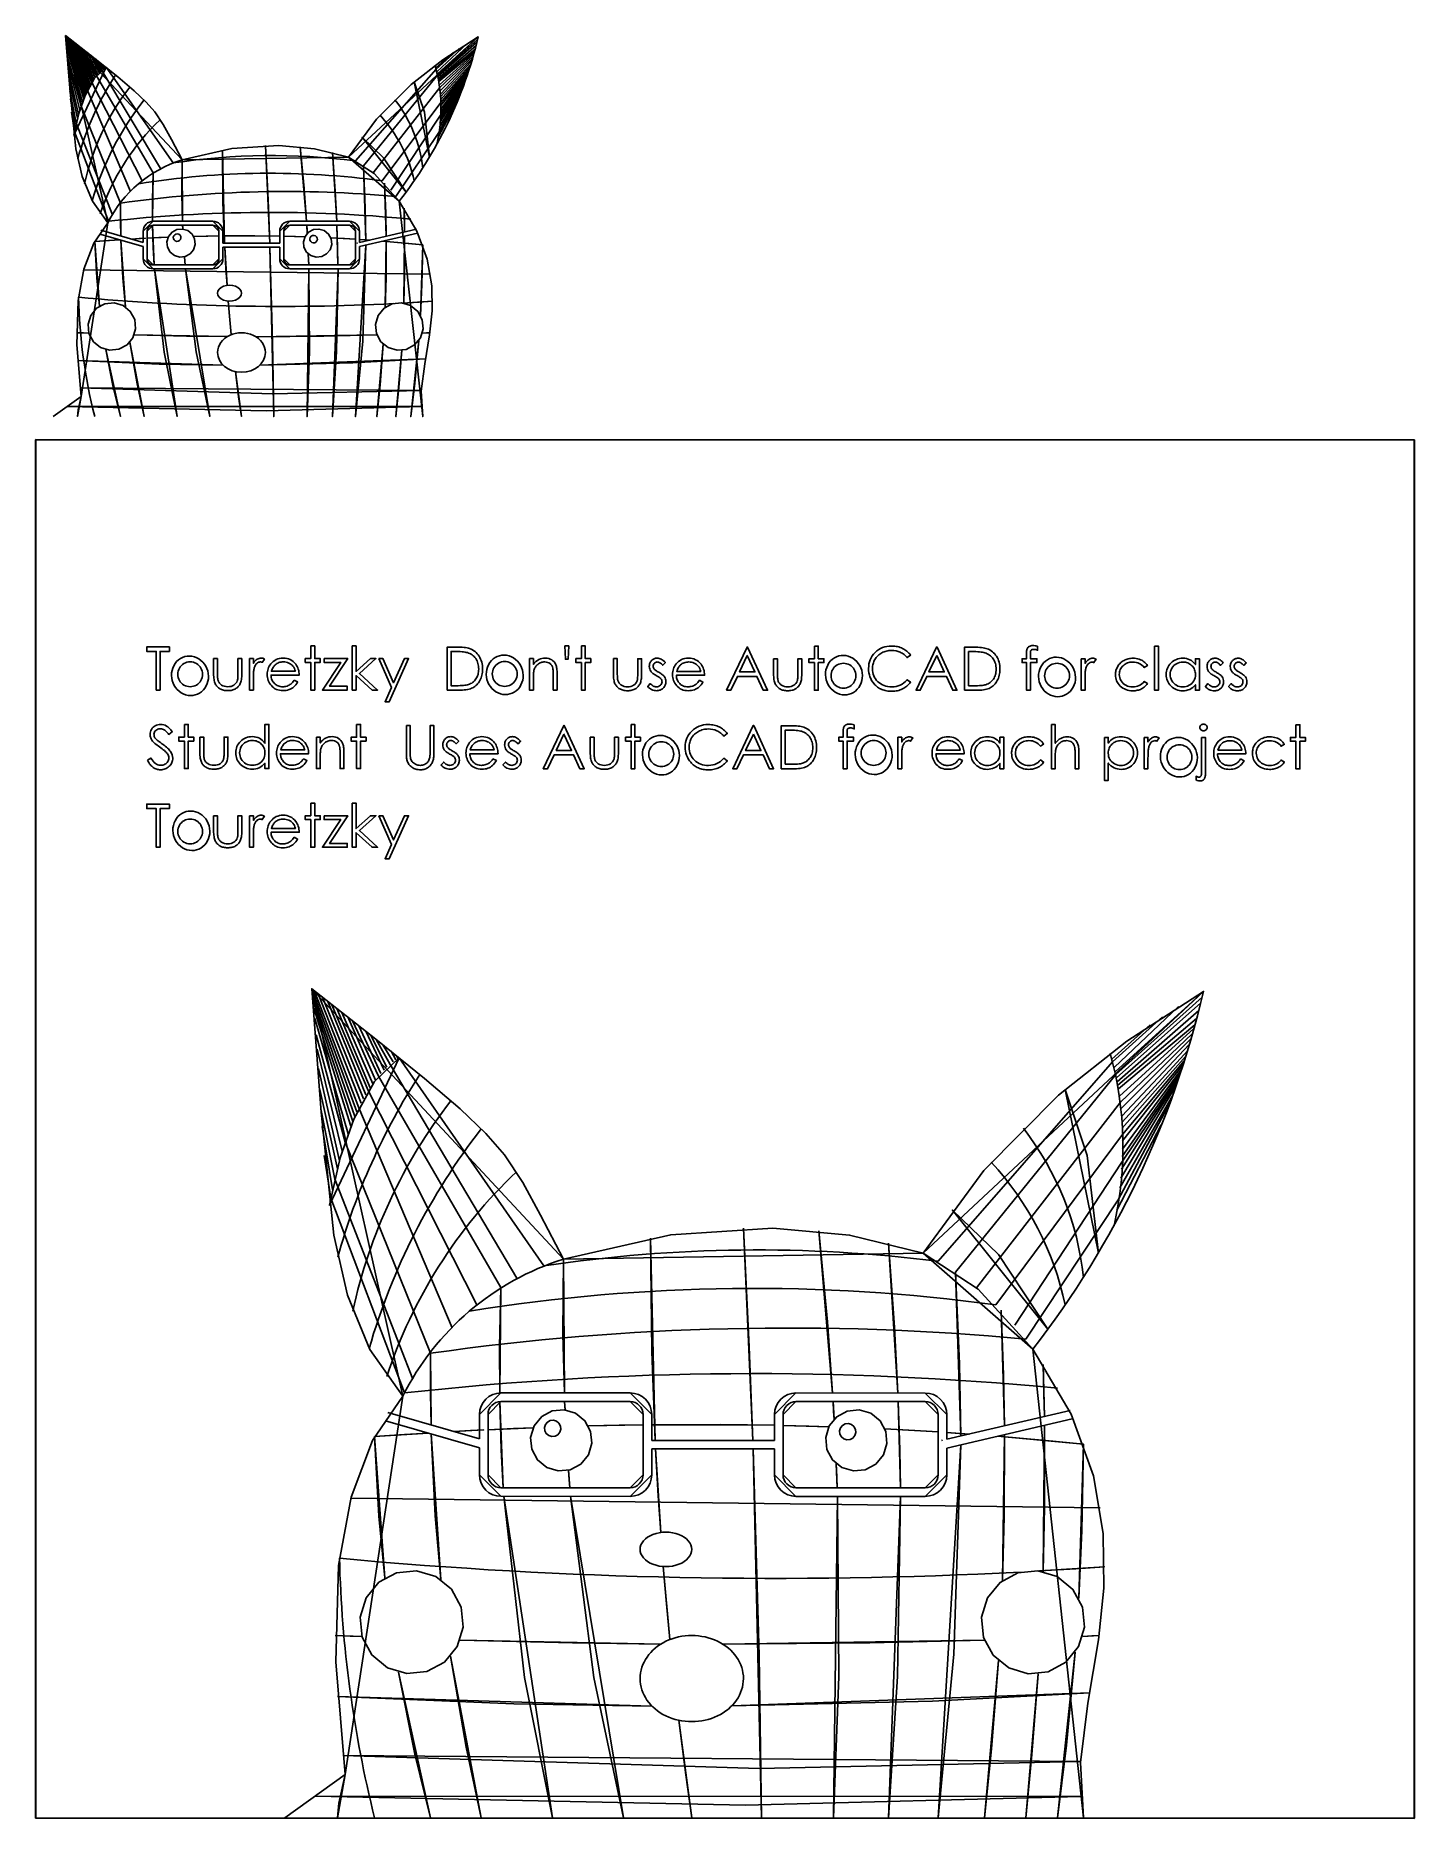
# Model space of a CAD drawing. Extents: x 0 to 8.3, y 0 to 10.7.
import ezdxf

# ---------------------------------------------------------------- set-up
doc = ezdxf.new("R2010")
doc.units = 0
doc.layers.get('0').update_dxf_attribs({"linetype": 'CONTINUOUS'})

msp = doc.modelspace()

# ---------------------------------------------------------------- linework, layer by layer
at = {"color": 7}
for points in [[(0.305176, 10.351903), (0.179573, 10.690793)], [(0.299392, 10.339093), (0.181616, 10.673041)], [(0.293604, 10.32551), (0.183391, 10.656664)], [(0.288449, 10.312727), (0.185361, 10.637318)], [(0.31031, 10.362678), (0.187654, 10.684532)], [(0.280445, 10.291486), (0.187989, 10.609418)], [(0.317117, 10.376152), (0.197257, 10.677089)], [(0.323163, 10.387396), (0.209599, 10.667518)], [(0.329633, 10.398721), (0.224703, 10.655796)], [(0.336683, 10.410282), (0.235912, 10.64709)], [(0.341983, 10.418469), (0.249469, 10.636552)], [(0.349296, 10.429094), (0.263231, 10.625843)], [(0.357048, 10.439559), (0.279458, 10.613202)], [(0.365211, 10.449747), (0.292958, 10.602669)], [(0.371881, 10.457474), (0.310108, 10.589268)], [(2.399838, 10.497171), (2.506254, 10.591465)], [(2.401872, 10.489894), (2.540087, 10.613688)], [(2.40597, 10.474215), (2.584982, 10.642111)], [(2.408819, 10.462346), (2.654193, 10.683718)], [(2.41062, 10.454349), (2.650378, 10.66821)], [(2.412472, 10.44565), (2.64639, 10.652385)], [(2.414665, 10.434622), (2.640976, 10.631496)], [(2.416431, 10.425045), (2.634906, 10.608822)], [(2.418165, 10.414899), (2.630102, 10.591401)], [(0.272431, 10.268343), (0.191825, 10.563807)], [(0.264525, 10.243443), (0.194754, 10.52473)], [(0.329969, 10.573716), (0.380671, 10.466887)], [(0.388563, 10.474634), (0.342809, 10.563639)], [(0.397151, 10.48235), (0.358526, 10.551278)], [(0.405666, 10.489309), (0.377259, 10.536502)], [(0.749169, 9.893473), (0.397151, 10.48235)], [(0.413122, 10.494865), (0.399772, 10.518672)], [(0.418712, 10.498718), (0.415279, 10.506337)], [(0.422079, 10.500913), (0.823642, 9.927491)], [(2.401872, 10.489894), (1.917359, 9.940394)], [(2.42112, 10.395364), (2.627326, 10.58153)], [(2.423229, 10.378928), (2.623428, 10.567902)], [(2.425174, 10.360745), (2.619177, 10.55333)], [(2.426921, 10.339933), (2.614369, 10.537203)], [(2.427953, 10.323493), (2.609214, 10.520305)], [(2.4287, 10.306738), (2.604229, 10.504323)], [(2.429161, 10.289364), (2.600466, 10.492486)], [(2.429312, 10.272344), (2.596801, 10.481132)], [(0.256885, 10.217163), (0.198399, 10.471171)], [(0.251027, 10.195342), (0.202054, 10.413638)], [(0.336683, 10.410282), (0.638239, 9.820155)], [(0.704699, 9.867719), (0.365211, 10.449747)], [(2.41062, 10.454349), (1.965609, 9.910413)], [(2.024203, 9.867446), (2.423229, 10.378928)], [(2.417371, 10.109174), (2.559693, 10.374768)], [(2.421589, 10.142246), (2.567494, 10.395959)], [(2.424374, 10.169032), (2.576532, 10.421244)], [(2.426414, 10.193672), (2.58218, 10.437467)], [(2.427655, 10.213098), (2.584982, 10.445644)], [(2.428412, 10.228783), (2.58976, 10.459794)], [(2.429064, 10.249463), (2.593337, 10.47056)], [(0.243827, 10.166255), (0.205416, 10.360212)], [(0.237507, 10.138361), (0.208622, 10.311528)], [(0.509528, 9.686949), (0.272431, 10.268343)], [(0.569264, 9.756732), (0.31031, 10.362678)], [(2.07814, 9.819857), (2.429161, 10.289364)], [(2.413175, 10.081292), (2.536857, 10.315745)], [(0.232368, 10.113807), (0.214591, 10.231451)], [(0.460327, 9.615928), (0.243827, 10.166255)], [(2.130424, 9.763959), (2.427655, 10.213098)], [(0.232368, 10.113807), (0.437379, 9.577529)], [(2.160743, 9.725724), (2.417371, 10.109174)], [(0.644927, 9.450952), (0.391095, 9.523892)], [(0.644927, 9.518228), (0.644927, 9.450952)], [(0.668828, 9.518223), (0.668828, 9.352103)], [(0.704679, 9.577544), (1.063196, 9.577471)], [(0.704679, 9.553812), (1.063196, 9.553739)], [(1.099047, 9.518134), (1.099047, 9.352014)], [(1.122948, 9.518129), (1.122948, 9.446935)], [(1.463565, 9.518058), (1.463565, 9.446864)], [(1.487466, 9.518053), (1.487466, 9.351934)], [(1.523318, 9.577374), (1.881834, 9.577301)], [(1.523318, 9.553643), (1.881834, 9.55357)], [(1.917686, 9.517964), (1.917686, 9.351845)], [(1.941587, 9.449866), (2.283979, 9.529441)], [(1.941587, 9.517959), (1.941587, 9.449866)], [(0.644927, 9.426248), (0.384455, 9.501096)], [(0.644927, 9.426248), (0.644927, 9.352108)], [(1.122948, 9.446935), (1.463565, 9.446862)], [(1.122948, 9.423203), (1.463565, 9.42313)], [(1.122948, 9.423203), (1.122948, 9.352009)], [(1.463565, 9.423133), (1.463565, 9.351939)], [(1.92691, 9.446455), (1.929636, 9.447089)], [(1.941587, 9.425492), (2.289431, 9.506334)], [(1.941587, 9.425492), (1.941587, 9.35184)], [(0.704679, 9.316499), (1.063196, 9.316426)], [(1.523318, 9.316329), (1.881834, 9.316256)], [(0.28789, 9.287224), (2.366936, 9.261132)], [(0.704679, 9.292768), (1.063196, 9.292695)], [(1.523318, 9.292598), (1.881834, 9.292525)], [(0.27265, 8.526307), (0.105494, 8.407105)], [(0, 8.267653), (0.001961, 8.269428), (8.267717, 8.267703)], [(0, 8.267653), (8.265755, 8.265927)], [(0, 0.001725), (0, 8.267653)], [(0.001961, 0.0035), (0.001961, 8.269428), (8.267717, 8.267703)], [(8.265755, 0), (8.265755, 8.265927), (8.267717, 8.267703)], [(8.267717, 0.001775), (8.267717, 8.267703)], [(8.267717, 0.001775), (8.267717, 8.267703)], [(1.926673, 4.236925), (1.655189, 4.974673)], [(1.914172, 4.209038), (1.659606, 4.936029)], [(1.937771, 4.260381), (1.672655, 4.961044)], [(1.952482, 4.289714), (1.693413, 4.94484)], [(1.965551, 4.314192), (1.720088, 4.924005)], [(6.47359, 4.477354), (7.003954, 4.95927)], [(6.477482, 4.459945), (6.995709, 4.925512)], [(1.90166, 4.17947), (1.663441, 4.900375)], [(1.890518, 4.151641), (1.6677, 4.858262)], [(1.979535, 4.338846), (1.752736, 4.898486)], [(1.994774, 4.364014), (1.776963, 4.879534)], [(2.006231, 4.381836), (1.806266, 4.856593)], [(2.022036, 4.404966), (1.836012, 4.833281)], [(6.467431, 4.503194), (6.854357, 4.868695)], [(6.481486, 4.441007), (6.987088, 4.89106)], [(6.486225, 4.417), (6.975386, 4.845586)], [(1.873219, 4.1054), (1.67338, 4.797524)], [(2.038792, 4.427748), (1.871085, 4.80576)], [(2.056437, 4.449927), (1.900265, 4.782832)], [(2.070853, 4.466748), (1.937334, 4.753659)], [(1.980261, 4.719802), (2.089851, 4.487239)], [(6.454178, 4.553166), (6.68419, 4.758441)], [(6.458575, 4.537326), (6.757319, 4.80682)], [(6.490042, 4.396153), (6.962265, 4.796227)], [(6.493791, 4.374066), (6.951882, 4.758301)], [(6.500179, 4.331538), (6.945882, 4.736814)], [(6.504736, 4.295757), (6.937457, 4.707146)], [(1.855897, 4.05502), (1.681671, 4.69823)], [(1.838809, 4.000814), (1.688003, 4.613163)], [(2.10691, 4.504104), (2.008016, 4.697864)], [(2.125472, 4.520903), (2.041986, 4.670956)], [(2.143877, 4.536051), (2.082477, 4.638788)], [(2.159992, 4.548148), (2.131137, 4.599974)], [(6.508941, 4.256175), (6.928267, 4.675423)], [(6.512717, 4.210867), (6.917875, 4.640315)], [(6.514948, 4.175078), (6.906735, 4.603528)], [(1.822295, 3.943603), (1.695881, 4.496567)], [(2.886342, 3.238945), (2.125472, 4.520903)], [(2.172077, 4.556535), (2.164655, 4.573122)], [(2.179353, 4.561313), (3.047312, 3.312999)], [(6.458575, 4.537326), (5.411325, 3.341089)], [(6.516563, 4.138604), (6.895959, 4.568738)], [(6.517349, 4.013917), (6.872417, 4.495236)], [(6.517558, 4.10078), (6.887826, 4.542967)], [(6.517885, 4.063729), (6.879903, 4.518251)], [(2.790221, 3.182879), (2.056437, 4.449927)], [(6.477482, 4.459945), (5.515615, 3.275822)], [(6.507212, 3.838823), (6.836094, 4.387878)], [(6.511621, 3.892464), (6.8483, 4.423194)], [(6.514302, 3.934754), (6.854357, 4.440996)], [(6.515938, 3.968899), (6.864685, 4.471798)], [(1.809633, 3.896099), (1.70378, 4.371319)], [(1.994774, 4.364014), (2.646573, 3.079334)], [(5.642263, 3.182284), (6.504736, 4.295757)], [(6.492074, 3.708515), (6.799697, 4.286702)], [(6.501192, 3.780512), (6.816557, 4.332833)], [(1.794071, 3.832778), (1.711048, 4.255013)], [(2.497487, 2.941265), (1.937771, 4.260381)], [(1.78041, 3.772054), (1.717978, 4.149032)], [(5.758845, 3.078684), (6.517558, 4.10078)], [(6.483006, 3.647816), (6.750337, 4.158211)], [(1.769302, 3.718601), (1.730878, 3.974706)], [(2.36837, 2.789351), (1.855897, 4.05502)], [(5.871854, 2.956999), (6.514302, 3.934754)], [(2.262024, 2.634741), (1.794071, 3.832778)], [(1.769302, 3.718601), (2.212423, 2.551149)], [(5.937387, 2.873763), (6.492074, 3.708515)], [(2.790179, 2.55118), (3.565094, 2.551019)], [(2.790179, 2.499518), (3.565094, 2.499357)], [(4.559624, 2.550811), (5.334539, 2.550649)], [(4.559624, 2.499149), (5.334539, 2.498987)], [(2.661027, 2.221816), (2.09803, 2.384757)], [(2.661027, 2.275595), (2.112383, 2.434383)], [(2.661027, 2.422052), (2.661027, 2.275595)], [(2.712688, 2.422041), (2.712688, 2.060407)], [(3.642586, 2.421847), (3.642586, 2.060213)], [(3.694246, 2.421837), (3.694246, 2.26685)], [(4.430472, 2.421683), (4.430472, 2.266697)], [(4.482133, 2.421672), (4.482133, 2.060038)], [(5.41203, 2.421478), (5.41203, 2.059844)], [(5.463691, 2.273232), (6.203755, 2.446463)], [(5.463691, 2.421467), (5.463691, 2.273232)], [(5.463691, 2.220171), (6.215539, 2.39616)], [(3.694246, 2.26685), (4.430472, 2.266697)], [(5.431969, 2.265807), (5.437861, 2.267186)], [(2.661027, 2.221816), (2.661027, 2.060418)], [(3.694246, 2.215188), (4.430472, 2.215035)], [(3.694246, 2.215188), (3.694246, 2.060202)], [(4.430472, 2.215035), (4.430472, 2.060049)], [(5.463691, 2.220171), (5.463691, 2.059833)], [(2.790179, 1.982898), (3.565094, 1.982736)], [(2.790179, 1.931236), (3.565094, 1.931074)], [(4.559624, 1.982529), (5.334539, 1.982367)], [(4.559624, 1.930867), (5.334539, 1.930705)], [(1.88931, 1.919168), (6.383061, 1.862366)], [(1.85637, 0.262687), (1.49507, 0.003189)], [(0, 0.001725), (8.265755, 0)], [(0.001961, 0.0035), (8.267717, 0.001775)], [(8.265755, 0), (8.267717, 0.001775)]]:
    msp.add_lwpolyline(points, dxfattribs=at)
for points in [[(0.179573, 10.690793), (0.205986, 10.351344), (0.240793, 10.011917), (0.27913, 9.846727), (0.340632, 9.697228), (0.432473, 9.568814), (0.179573, 10.690793), (0.357745, 10.551893), (0.492385, 10.444106), (0.591434, 10.360023), (0.662828, 10.292236), (0.714506, 10.233338), (0.765609, 10.157293), (0.814341, 10.067152), (0.87853, 9.94628)], [(1.875999, 9.962877), (2.044836, 10.190007), (2.251829, 10.397463), (2.441233, 10.546663), (2.654193, 10.683718)], [(0.422079, 10.500913), (0.353644, 10.435062), (0.2963, 10.331935), (0.259024, 10.224756), (0.228595, 10.094566)], [(2.362358, 9.962777), (2.331169, 10.232053), (2.270301, 10.413436)], [(2.222302, 9.752958), (2.085409, 9.95858), (1.957499, 10.081386)], [(0.87853, 9.94628), (0.876874, 9.739279), (0.880583, 9.577507)], [(0.87853, 9.94628), (1.175723, 10.013296), (1.458992, 10.031803), (1.671794, 10.012314), (1.876, 9.962877)], [(1.119504, 10.00415), (1.123249, 9.691731), (1.132462, 9.446933)], [(1.37752, 10.031408), (1.393466, 9.704092), (1.403917, 9.446877)], [(1.586856, 10.023793), (1.610498, 9.773747), (1.624619, 9.577353)], [(1.779589, 9.990213), (1.796565, 9.758893), (1.805843, 9.577316)], [(2.180353, 9.698085), (2.029142, 9.863441), (1.876, 9.962877)], [(0.704698, 9.867719), (0.700844, 9.704851), (0.701178, 9.577442)], [(1.965608, 9.910413), (1.977005, 9.657328), (1.980471, 9.458903)], [(2.092843, 9.805238), (2.09936, 9.626999), (2.101954, 9.487137)], [(0.509528, 9.686949), (0.509289, 9.576241), (0.510687, 9.489526)], [(2.180353, 9.698085), (2.28634, 9.51866), (2.348329, 9.349563), (2.375518, 9.190122), (2.3771, 9.039663), (2.362272, 8.897514), (2.333378, 8.722809), (2.31276, 8.55969), (2.321066, 8.406646)], [(2.209036, 9.655975), (2.211161, 9.575771), (2.212332, 9.51279)], [(0.432473, 9.568814), (0.348095, 9.446121), (0.288753, 9.290421), (0.254449, 9.101714), (0.246161, 8.836935), (0.27265, 8.526307)], [(0.704679, 9.577544), (0.693022, 9.576406), (0.681813, 9.573032), (0.671483, 9.567552), (0.662428, 9.560176), (0.654997, 9.551187), (0.649475, 9.540931), (0.646075, 9.529802), (0.644927, 9.518228)], [(0.704679, 9.553812), (0.697685, 9.55313), (0.69096, 9.551106), (0.684761, 9.547818), (0.679329, 9.543392), (0.67487, 9.537998), (0.671557, 9.531845), (0.669517, 9.525167), (0.668828, 9.518223)], [(0.701567, 9.553679), (0.705676, 9.420645), (0.711188, 9.316498)], [(0.953513, 9.471718), (0.937769, 9.500814), (0.91201, 9.521716), (0.880158, 9.531241), (0.847062, 9.527939), (0.817761, 9.512312), (0.796715, 9.486741), (0.787129, 9.455117), (0.790461, 9.422256), (0.806205, 9.393159), (0.831964, 9.372258), (0.863816, 9.362733), (0.896912, 9.366035), (0.926213, 9.381661), (0.947259, 9.407232), (0.956845, 9.438856)], [(0.881499, 9.553776), (0.882034, 9.541012), (0.882472, 9.530987)], [(1.063196, 9.577469), (1.074853, 9.576327), (1.086062, 9.572949), (1.096392, 9.567464), (1.105447, 9.560084), (1.112878, 9.551092), (1.1184, 9.540834), (1.1218, 9.529703), (1.122948, 9.518129)], [(1.063196, 9.553738), (1.07019, 9.553053), (1.076916, 9.551026), (1.083114, 9.547735), (1.088547, 9.543307), (1.093005, 9.537912), (1.096318, 9.531757), (1.098358, 9.525078), (1.099047, 9.518134)], [(1.523318, 9.577374), (1.51166, 9.576237), (1.500451, 9.572863), (1.490121, 9.567382), (1.481066, 9.560006), (1.473635, 9.551017), (1.468113, 9.540761), (1.464713, 9.529632), (1.463565, 9.518058)], [(1.523318, 9.553643), (1.516323, 9.55296), (1.509598, 9.550936), (1.503399, 9.547648), (1.497967, 9.543222), (1.493508, 9.537829), (1.490195, 9.531675), (1.488155, 9.524998), (1.487466, 9.518053)], [(1.772151, 9.471548), (1.756407, 9.500645), (1.730648, 9.521546), (1.698796, 9.531071), (1.6657, 9.527769), (1.636399, 9.512143), (1.615353, 9.486571), (1.605767, 9.454948), (1.609099, 9.422086), (1.624844, 9.39299), (1.650602, 9.372088), (1.682454, 9.362563), (1.71555, 9.365865), (1.744851, 9.381491), (1.765897, 9.407063), (1.775484, 9.438687)], [(1.62606, 9.553621), (1.627639, 9.52647), (1.628827, 9.505138)], [(1.806792, 9.553584), (1.81098, 9.420656), (1.812925, 9.316269)], [(1.881834, 9.5773), (1.893491, 9.576157), (1.9047, 9.572779), (1.915031, 9.567294), (1.924085, 9.559914), (1.931516, 9.550922), (1.937038, 9.540664), (1.940438, 9.529534), (1.941587, 9.517959)], [(1.881834, 9.553568), (1.888828, 9.552883), (1.895554, 9.550856), (1.901752, 9.547565), (1.907185, 9.543137), (1.911643, 9.537742), (1.914956, 9.531587), (1.916997, 9.524909), (1.917685, 9.517964)], [(0.354012, 9.457315), (0.437419, 9.463028), (0.502631, 9.467137)], [(0.354012, 9.457315), (0.365891, 9.238382), (0.382415, 9.067842)], [(0.511347, 9.464633), (0.52263, 9.239368), (0.538174, 9.063511)], [(0.57418, 9.471281), (0.620548, 9.47376), (0.656877, 9.475587)], [(0.668827, 9.476166), (0.739152, 9.479348), (0.794168, 9.481568)], [(0.869823, 9.486308), (0.865635, 9.494048), (0.858783, 9.499609), (0.85031, 9.502142), (0.841506, 9.501264), (0.833711, 9.497108), (0.828113, 9.490305), (0.825563, 9.481893), (0.826449, 9.473151), (0.830637, 9.465411), (0.837489, 9.459851), (0.845963, 9.457317), (0.854767, 9.458195), (0.862561, 9.462352), (0.86816, 9.469155), (0.87071, 9.477567)], [(0.947383, 9.486476), (1.032519, 9.488377), (1.099047, 9.489443)], [(1.122948, 9.489735), (1.314764, 9.490295), (1.463565, 9.488488)], [(1.13365, 9.423201), (1.14102, 9.294278), (1.147889, 9.193098)], [(1.404788, 9.423145), (1.421039, 8.854076), (1.427532, 8.406831)], [(1.487466, 9.48801), (1.55866, 9.486273), (1.614323, 9.484584)], [(1.688411, 9.477132), (1.684223, 9.484872), (1.677371, 9.490432), (1.668898, 9.492966), (1.660094, 9.492088), (1.652299, 9.487931), (1.646701, 9.481129), (1.644151, 9.472717), (1.645037, 9.463975), (1.649225, 9.456235), (1.656077, 9.450675), (1.66455, 9.448141), (1.673354, 9.449019), (1.681149, 9.453176), (1.686747, 9.459978), (1.689297, 9.46839)], [(1.769754, 9.478296), (1.852816, 9.473964), (1.917686, 9.470099)], [(1.980563, 9.434551), (1.961331, 8.857712), (1.917359, 8.40673)], [(1.941585, 9.468567), (1.976422, 9.466228), (2.003722, 9.464307)], [(2.082768, 9.458304), (2.216821, 9.446594), (2.321066, 9.43612)], [(2.102179, 9.462815), (2.101054, 9.237478), (2.09611, 9.060721)], [(2.212666, 9.488493), (2.212645, 9.262657), (2.208654, 9.085503)], [(2.321065, 9.43612), (2.31644, 9.198325), (2.307803, 9.011996)], [(0.644927, 9.352108), (0.646075, 9.340534), (0.649475, 9.329403), (0.654997, 9.319145), (0.662428, 9.310153), (0.671483, 9.302773), (0.681813, 9.297288), (0.693022, 9.29391), (0.704679, 9.292768)], [(0.668828, 9.352103), (0.669516, 9.345159), (0.671556, 9.33848), (0.67487, 9.332326), (0.679328, 9.32693), (0.684761, 9.322502), (0.690959, 9.319212), (0.697685, 9.317184), (0.704679, 9.316499)], [(0.892256, 9.364764), (0.894301, 9.337705), (0.895996, 9.316459)], [(1.063196, 9.316425), (1.07019, 9.317107), (1.076916, 9.319131), (1.083114, 9.322419), (1.088547, 9.326845), (1.093005, 9.332239), (1.096318, 9.338392), (1.098358, 9.345069), (1.099047, 9.352014)], [(1.063196, 9.292693), (1.074853, 9.293831), (1.086062, 9.297205), (1.096392, 9.302685), (1.105447, 9.310062), (1.112878, 9.31905), (1.1184, 9.329306), (1.1218, 9.340435), (1.122948, 9.352009)], [(1.463565, 9.351939), (1.464713, 9.340364), (1.468113, 9.329234), (1.473635, 9.318976), (1.481066, 9.309984), (1.490121, 9.302603), (1.500451, 9.297119), (1.51166, 9.29374), (1.523318, 9.292598)], [(1.487466, 9.351934), (1.488154, 9.344989), (1.490195, 9.338311), (1.493508, 9.332156), (1.497966, 9.326761), (1.503399, 9.322333), (1.509597, 9.319042), (1.516323, 9.317015), (1.523317, 9.316329)], [(1.63474, 9.382907), (1.636243, 9.34561), (1.637323, 9.316306)], [(1.881834, 9.316255), (1.888828, 9.316937), (1.895554, 9.318962), (1.901752, 9.32225), (1.907185, 9.326676), (1.911643, 9.332069), (1.914956, 9.338223), (1.916997, 9.3449), (1.917685, 9.351844)], [(1.881834, 9.292524), (1.893491, 9.293661), (1.9047, 9.297035), (1.915031, 9.302515), (1.924085, 9.309892), (1.931516, 9.318881), (1.937038, 9.329137), (1.940438, 9.340266), (1.941587, 9.35184)], [(0.712727, 9.292766), (0.770051, 8.793634), (0.848136, 8.406951)], [(0.897982, 9.292728), (0.962869, 8.793698), (1.044384, 8.406911)], [(1.638134, 9.292574), (1.64197, 8.796376), (1.627391, 8.40679)], [(1.813201, 9.292538), (1.804933, 8.79605), (1.779591, 8.406758)], [(0.59409, 8.987783), (0.567605, 9.036728), (0.524275, 9.071888), (0.470694, 9.087911), (0.415021, 9.082356), (0.365731, 9.05607), (0.330329, 9.013055), (0.314203, 8.959858), (0.319809, 8.904579), (0.346293, 8.855634), (0.389624, 8.820474), (0.443204, 8.804451), (0.498877, 8.810006), (0.548167, 8.836293), (0.58357, 8.879308), (0.599695, 8.932504)], [(1.155103, 9.099402), (1.164878, 8.986643), (1.173388, 8.898136)], [(1.234114, 9.146589)], [(2.317977, 8.987426), (2.291493, 9.036371), (2.248162, 9.071531), (2.194582, 9.087554), (2.138909, 9.081999), (2.089619, 9.055713), (2.054217, 9.012697), (2.038091, 8.959501), (2.043697, 8.904222), (2.070181, 8.855277), (2.113512, 8.820117), (2.167092, 8.804094), (2.222765, 8.809649), (2.272055, 8.835935), (2.307457, 8.878951), (2.323583, 8.932147)], [(2.199319, 9.087021), (2.300072, 9.093344), (2.378952, 9.098901)], [(0.24497, 8.909493), (0.286606, 8.907645), (0.319307, 8.906245)], [(0.591288, 8.896326), (0.903655, 8.888769), (1.148335, 8.885738)], [(1.320798, 8.885139), (1.727771, 8.88881), (2.04624, 8.896715)], [(2.318826, 8.90703), (2.344076, 8.908152), (2.36391, 8.909053)], [(0.420093, 8.808584), (0.465632, 8.582774), (0.509528, 8.407021)], [(0.564805, 8.852317), (0.607837, 8.602116), (0.650232, 8.406992)], [(1.377521, 8.790534)], [(2.084895, 8.840013), (2.066057, 8.597166), (2.046489, 8.406703)], [(2.195093, 8.804138), (2.178045, 8.581402), (2.160743, 8.406679)], [(2.297726, 8.86331), (2.273699, 8.60725), (2.24893, 8.406661)], [(0.250907, 8.741719), (0.740012, 8.721274), (1.123686, 8.714951)], [(1.19803, 8.675799), (1.2174, 8.52511), (1.234114, 8.406871)], [(1.344839, 8.715203), (1.901624, 8.72851), (2.338282, 8.751695)], [(0.26607, 8.579127), (1.42116, 8.542816), (2.312904, 8.562008)], [(0.189071, 8.466706), (1.382812, 8.441514), (2.312987, 8.466266)], [(0.27265, 8.526307), (0.254542, 8.447832), (0.250907, 8.407075)], [(0.666533, 6.998255), (0.666533, 7.024749), (0.666533, 7.024749), (0.802309, 7.02472), (0.802309, 7.02472), (0.802309, 6.998227), (0.802309, 6.998227), (0.746012, 6.998239), (0.746012, 6.998239), (0.746012, 6.766422), (0.746012, 6.766422), (0.72283, 6.766427), (0.72283, 6.766427), (0.72283, 6.998244), (0.72283, 6.998244), (0.666533, 6.998255), (0.666533, 6.998255)], [(0.926597, 6.958461)], [(1.067237, 6.95512), (1.090418, 6.955115), (1.090418, 6.955115), (1.090418, 6.867563), (1.090418, 6.867563), (1.09047, 6.859853), (1.090625, 6.852816), (1.090936, 6.846347), (1.091349, 6.8405), (1.091867, 6.835326), (1.092488, 6.83072), (1.093212, 6.826787), (1.094092, 6.823424), (1.094092, 6.823424), (1.095644, 6.819232), (1.097455, 6.815247), (1.099628, 6.811521), (1.10206, 6.808002), (1.104855, 6.80469), (1.107959, 6.801636), (1.111323, 6.79879), (1.115048, 6.796202), (1.123172, 6.791853), (1.132072, 6.788695), (1.141696, 6.78683), (1.152045, 6.786207), (1.152045, 6.786207), (1.162394, 6.786826), (1.171915, 6.788635), (1.180607, 6.791686), (1.188473, 6.795928), (1.195354, 6.801152), (1.201098, 6.807205), (1.205703, 6.813983), (1.209118, 6.821537), (1.209118, 6.821537), (1.209998, 6.824641), (1.210774, 6.82847), (1.211447, 6.833076), (1.212016, 6.838457), (1.21243, 6.844614), (1.212689, 6.851496), (1.212896, 6.859155), (1.212947, 6.867537), (1.212947, 6.867537), (1.212947, 6.95509), (1.212947, 6.95509), (1.236129, 6.955085), (1.236129, 6.955085), (1.236129, 6.863186), (1.236129, 6.863186), (1.235973, 6.85382), (1.235559, 6.845024), (1.234835, 6.836796), (1.2338, 6.829242), (1.232506, 6.822205), (1.230902, 6.81584), (1.228988, 6.810045), (1.226815, 6.80482), (1.224331, 6.80006), (1.221589, 6.795558), (1.218484, 6.791316), (1.215172, 6.787332), (1.211498, 6.783607), (1.207566, 6.780193), (1.203323, 6.776986), (1.19877, 6.774089), (1.193957, 6.771503), (1.188835, 6.769227), (1.183402, 6.767365), (1.17771, 6.765814), (1.171656, 6.764574), (1.165343, 6.763695), (1.158772, 6.763179), (1.151838, 6.763025), (1.151838, 6.763025), (1.144956, 6.763182), (1.138333, 6.763701), (1.13202, 6.764582), (1.125966, 6.765825), (1.120222, 6.767379), (1.114789, 6.769243), (1.109615, 6.77152), (1.104751, 6.774109), (1.100198, 6.777007), (1.095903, 6.780216), (1.091919, 6.783684), (1.088245, 6.787411), (1.084882, 6.791447), (1.081829, 6.795743), (1.079034, 6.800297), (1.076551, 6.80511), (1.074378, 6.810388), (1.072463, 6.816287), (1.070859, 6.822859), (1.069565, 6.83), (1.06853, 6.837814), (1.067806, 6.846197), (1.067392, 6.855252), (1.067237, 6.864929), (1.067237, 6.864929), (1.067237, 6.95512), (1.067237, 6.95512)], [(1.282491, 6.955075), (1.305672, 6.95507), (1.305672, 6.95507), (1.305672, 6.927283), (1.305672, 6.927283), (1.31095, 6.93494), (1.316383, 6.941459), (1.32192, 6.946788), (1.327611, 6.95103), (1.333459, 6.954237), (1.339461, 6.956564), (1.345515, 6.957908), (1.351724, 6.958372), (1.351724, 6.958372), (1.356536, 6.957957), (1.361504, 6.956766), (1.366626, 6.954747), (1.371904, 6.9519), (1.371904, 6.9519), (1.359175, 6.931826), (1.359175, 6.931826), (1.355812, 6.933275), (1.352707, 6.934362), (1.349861, 6.934984), (1.347326, 6.935192), (1.347326, 6.935192), (1.341789, 6.934572), (1.336304, 6.93271), (1.330975, 6.929606), (1.325697, 6.925261), (1.323162, 6.922623), (1.320781, 6.919622), (1.318608, 6.916311), (1.316538, 6.912637), (1.314624, 6.908601), (1.312865, 6.904255), (1.31126, 6.899547), (1.309812, 6.894528), (1.309812, 6.894528), (1.308829, 6.890026), (1.308001, 6.88449), (1.307276, 6.877918), (1.306707, 6.870312), (1.306241, 6.861722), (1.305931, 6.852098), (1.305724, 6.841439), (1.305672, 6.829744), (1.305672, 6.829744), (1.305672, 6.766305), (1.305672, 6.766305), (1.282491, 6.76631), (1.282491, 6.76631), (1.282491, 6.955075), (1.282491, 6.955075)], [(1.550006, 6.825864), (1.5706, 6.815045), (1.5706, 6.815045), (1.565529, 6.806405), (1.560096, 6.798644), (1.554301, 6.791712), (1.548092, 6.785711), (1.54152, 6.780486), (1.534587, 6.775934), (1.527187, 6.772003), (1.519426, 6.768744), (1.511198, 6.76621), (1.502454, 6.764401), (1.493192, 6.763316), (1.483412, 6.762956), (1.483412, 6.762956), (1.472546, 6.763424), (1.4623, 6.764824), (1.452676, 6.767154), (1.443621, 6.770416), (1.435239, 6.774609), (1.427425, 6.779733), (1.420181, 6.785789), (1.41361, 6.792776), (1.407711, 6.800332), (1.402588, 6.808146), (1.398293, 6.816219), (1.394775, 6.824551), (1.391981, 6.83309), (1.390014, 6.841835), (1.388876, 6.850891), (1.388462, 6.860153), (1.388462, 6.860153), (1.388824, 6.868846), (1.389807, 6.877332), (1.391515, 6.885559), (1.393895, 6.893579), (1.396948, 6.90134), (1.400674, 6.908842), (1.405124, 6.916137), (1.410195, 6.923174), (1.410195, 6.923174), (1.417387, 6.9314), (1.425148, 6.93859), (1.433479, 6.944591), (1.442431, 6.949557), (1.451952, 6.953384), (1.462042, 6.956176), (1.472701, 6.957778), (1.483981, 6.958345), (1.483981, 6.958345), (1.495572, 6.957773), (1.506593, 6.956011), (1.516994, 6.953112), (1.526773, 6.949073), (1.535984, 6.943845), (1.544573, 6.937427), (1.552593, 6.929871), (1.559993, 6.921176), (1.559993, 6.921176), (1.564753, 6.914396), (1.568841, 6.907255), (1.572359, 6.899648), (1.575205, 6.891678), (1.577482, 6.883295), (1.579138, 6.874498), (1.580121, 6.865287), (1.580535, 6.855663), (1.580535, 6.855663), (1.411643, 6.855698), (1.411643, 6.855698), (1.412109, 6.848247), (1.413144, 6.841106), (1.4148, 6.834327), (1.417076, 6.82791), (1.419871, 6.821855), (1.423286, 6.816111), (1.427322, 6.810728), (1.431927, 6.805657), (1.436998, 6.801102), (1.442327, 6.797116), (1.447967, 6.793752), (1.453918, 6.791008), (1.460127, 6.788885), (1.466647, 6.787383), (1.473425, 6.786451), (1.480514, 6.786139), (1.480514, 6.786139), (1.487448, 6.786396), (1.494226, 6.787222), (1.500953, 6.788618), (1.507576, 6.790531), (1.513941, 6.79291), (1.519788, 6.795703), (1.525117, 6.798807), (1.529981, 6.802273), (1.53469, 6.806463), (1.539606, 6.811843), (1.544728, 6.818259), (1.550006, 6.825864), (1.550006, 6.825864)], [(1.650077, 7.031167), (1.67326, 7.031162), (1.67326, 7.031162), (1.67326, 6.954994), (1.67326, 6.954994), (1.706376, 6.954987), (1.706376, 6.954987), (1.706376, 6.931805), (1.706376, 6.931805), (1.67326, 6.931812), (1.67326, 6.931812), (1.67326, 6.766228), (1.67326, 6.766228), (1.650079, 6.766233), (1.650079, 6.766233), (1.650079, 6.931817), (1.650079, 6.931817), (1.616963, 6.931824), (1.616963, 6.931824), (1.616963, 6.955005), (1.616963, 6.955005), (1.650079, 6.954998), (1.650079, 6.954998), (1.650079, 7.031167), (1.650077, 7.031167)], [(1.729557, 6.954982), (1.871956, 6.954952), (1.871956, 6.954952), (1.762156, 6.789391), (1.762156, 6.789391), (1.868644, 6.789369), (1.868644, 6.789369), (1.868644, 6.766188), (1.868644, 6.766188), (1.719622, 6.766219), (1.719622, 6.766219), (1.829474, 6.931779), (1.829474, 6.931779), (1.729557, 6.9318), (1.729557, 6.9318), (1.729557, 6.954982), (1.729557, 6.954982)], [(1.898448, 7.031115), (1.92163, 7.03111), (1.92163, 7.03111), (1.92163, 6.877945), (1.92163, 6.877945), (2.007525, 6.954924), (2.007525, 6.954924), (2.040847, 6.954917), (2.040847, 6.954917), (1.941189, 6.865523), (1.941189, 6.865523), (2.050782, 6.76615), (2.050782, 6.76615), (2.017511, 6.766156), (2.017511, 6.766156), (1.92163, 6.85316), (1.92163, 6.85316), (1.92163, 6.766177), (1.92163, 6.766177), (1.898449, 6.766181), (1.898449, 6.766181), (1.898449, 7.031115), (1.898448, 7.031115)], [(2.057404, 6.954913), (2.082398, 6.954908), (2.082398, 6.954908), (2.146301, 6.81032), (2.146301, 6.81032), (2.211188, 6.954881), (2.211188, 6.954881), (2.236232, 6.954876), (2.236232, 6.954876), (2.120326, 6.69659), (2.120326, 6.69659), (2.095282, 6.696595), (2.095282, 6.696595), (2.133728, 6.782225), (2.133728, 6.782225), (2.057405, 6.954913), (2.057404, 6.954913)], [(2.290873, 6.958176)], [(2.468043, 6.766062), (2.468044, 7.024373), (2.468044, 7.024373), (2.520202, 7.024362), (2.520202, 7.024362), (2.53381, 7.024204), (2.546488, 7.023787), (2.558182, 7.02306), (2.568944, 7.022023), (2.578672, 7.020727), (2.587469, 7.019122), (2.595282, 7.017205), (2.602164, 7.015031), (2.602164, 7.015031), (2.611064, 7.011458), (2.619446, 7.007265), (2.627363, 7.002451), (2.634762, 6.997068), (2.641644, 6.991013), (2.648061, 6.98444), (2.653959, 6.977194), (2.659341, 6.96938), (2.664205, 6.961048), (2.668396, 6.952354), (2.671914, 6.943246), (2.674812, 6.933776), (2.677089, 6.923892), (2.678693, 6.913595), (2.679676, 6.902935), (2.679986, 6.891913), (2.679986, 6.891913), (2.679728, 6.882341), (2.678952, 6.873079), (2.67771, 6.864127), (2.675899, 6.855434), (2.673622, 6.847052), (2.670776, 6.838929), (2.667464, 6.831116), (2.663635, 6.823614), (2.659392, 6.816474), (2.654891, 6.809851), (2.650027, 6.803643), (2.644904, 6.798004), (2.639419, 6.792779), (2.633676, 6.788071), (2.62757, 6.783829), (2.621206, 6.780053), (2.614375, 6.776743), (2.606872, 6.773899), (2.598697, 6.77152), (2.589901, 6.769556), (2.580431, 6.768005), (2.57029, 6.766921), (2.559527, 6.76625), (2.548092, 6.766046), (2.548092, 6.766046), (2.468044, 6.766062), (2.468043, 6.766062)], [(2.491225, 6.792551), (2.520874, 6.792545), (2.520874, 6.792545), (2.533655, 6.792646), (2.545453, 6.792954), (2.556215, 6.793469), (2.565943, 6.794191), (2.574688, 6.795121), (2.582398, 6.796206), (2.589073, 6.79755), (2.594713, 6.799101), (2.594713, 6.799101), (2.60175, 6.801687), (2.608425, 6.804687), (2.614686, 6.808204), (2.620533, 6.812135), (2.626018, 6.816584), (2.63114, 6.821499), (2.635849, 6.826828), (2.640195, 6.832674), (2.644076, 6.838934), (2.64744, 6.845505), (2.650337, 6.852387), (2.652666, 6.85963), (2.654477, 6.867236), (2.65577, 6.875153), (2.656547, 6.88338), (2.656805, 6.89197), (2.656805, 6.89197), (2.656547, 6.901025), (2.655667, 6.909719), (2.65427, 6.91805), (2.652304, 6.926071), (2.649768, 6.933781), (2.646663, 6.94113), (2.643041, 6.948168), (2.638798, 6.954844), (2.63409, 6.961106), (2.628915, 6.966851), (2.623327, 6.972078), (2.617325, 6.97684), (2.610857, 6.981032), (2.603923, 6.98476), (2.596575, 6.987918), (2.588762, 6.99061), (2.588762, 6.99061), (2.582242, 6.992319), (2.574791, 6.993769), (2.566305, 6.995013), (2.556888, 6.99605), (2.546488, 6.996828), (2.535104, 6.9974), (2.522737, 6.997764), (2.509387, 6.997871), (2.509387, 6.997871), (2.491225, 6.997875), (2.491225, 6.997875), (2.491225, 6.792551), (2.491225, 6.792551)], [(2.817521, 6.958066)], [(2.961471, 6.954725), (2.984654, 6.95472), (2.984654, 6.95472), (2.984654, 6.920672), (2.984654, 6.920672), (2.99226, 6.929777), (3.000229, 6.937589), (3.008611, 6.944004), (3.017407, 6.949125), (3.026566, 6.953003), (3.036139, 6.955796), (3.046125, 6.957449), (3.056474, 6.958017), (3.056474, 6.958017), (3.066926, 6.957342), (3.076758, 6.955373), (3.085968, 6.952008), (3.094557, 6.947349), (3.102319, 6.941552), (3.109046, 6.934824), (3.114634, 6.927164), (3.119136, 6.918574), (3.120999, 6.913761), (3.122603, 6.908276), (3.123948, 6.902221), (3.125086, 6.895494), (3.125914, 6.888146), (3.126535, 6.880178), (3.126949, 6.871536), (3.127053, 6.862326), (3.127053, 6.862326), (3.127053, 6.765925), (3.127053, 6.765925), (3.103871, 6.76593), (3.103871, 6.76593), (3.103871, 6.854724), (3.103871, 6.854724), (3.10382, 6.862434), (3.103716, 6.869471), (3.103509, 6.875836), (3.103199, 6.88158), (3.102785, 6.886599), (3.102319, 6.890946), (3.10175, 6.894671), (3.101129, 6.897673), (3.101129, 6.897673), (3.09849, 6.906366), (3.094816, 6.913922), (3.090159, 6.920287), (3.084519, 6.925515), (3.077896, 6.929604), (3.070341, 6.932503), (3.061855, 6.934264), (3.052438, 6.934836), (3.052438, 6.934836), (3.04685, 6.93463), (3.041417, 6.933958), (3.036087, 6.932821), (3.030964, 6.93127), (3.025945, 6.929201), (3.021081, 6.92677), (3.016373, 6.923822), (3.011819, 6.920459), (3.007524, 6.916734), (3.003644, 6.912854), (3.000125, 6.908715), (2.996969, 6.90437), (2.994226, 6.899817), (2.991846, 6.895057), (2.989828, 6.890038), (2.988224, 6.884864), (2.988224, 6.884864), (2.987396, 6.881035), (2.986672, 6.876481), (2.986051, 6.871255), (2.985533, 6.865253), (2.985171, 6.858578), (2.984861, 6.851178), (2.984705, 6.843054), (2.984654, 6.834206), (2.984654, 6.834206), (2.984654, 6.765955), (2.984654, 6.765955), (2.961472, 6.765959), (2.961472, 6.765959), (2.961472, 6.954725), (2.961471, 6.954725)], [(3.192974, 6.951365), (3.176882, 6.951368), (3.176882, 6.951368), (3.173415, 7.030849), (3.173415, 7.030849), (3.196596, 7.030844), (3.196596, 7.030844), (3.192974, 6.951365), (3.192974, 6.951365)], [(3.272762, 7.030828), (3.295944, 7.030823), (3.295944, 7.030823), (3.295944, 6.954655), (3.295944, 6.954655), (3.32906, 6.954648), (3.32906, 6.954648), (3.32906, 6.931466), (3.32906, 6.931466), (3.295944, 6.931473), (3.295944, 6.931473), (3.295944, 6.76589), (3.295944, 6.76589), (3.272763, 6.765895), (3.272763, 6.765895), (3.272763, 6.931478), (3.272763, 6.931478), (3.239647, 6.931485), (3.239647, 6.931485), (3.239647, 6.954667), (3.239647, 6.954667), (3.272763, 6.95466), (3.272763, 6.95466), (3.272763, 7.030828), (3.272762, 7.030828)], [(3.464834, 6.95462), (3.488017, 6.954615), (3.488017, 6.954615), (3.488017, 6.867063), (3.488017, 6.867063), (3.488069, 6.859353), (3.488224, 6.852315), (3.488534, 6.845847), (3.488948, 6.84), (3.489466, 6.834825), (3.490087, 6.83022), (3.490811, 6.826287), (3.491691, 6.822923), (3.491691, 6.822923), (3.493243, 6.818732), (3.495054, 6.814747), (3.497227, 6.811021), (3.499659, 6.807502), (3.502454, 6.80419), (3.505558, 6.801136), (3.508921, 6.798289), (3.512647, 6.795701), (3.520771, 6.791353), (3.529671, 6.788195), (3.539295, 6.78633), (3.549644, 6.785707), (3.549644, 6.785707), (3.559993, 6.786326), (3.569513, 6.788135), (3.578206, 6.791186), (3.586071, 6.795427), (3.592953, 6.800652), (3.598697, 6.806705), (3.603302, 6.813483), (3.606717, 6.821037), (3.606717, 6.821037), (3.607597, 6.824141), (3.608373, 6.82797), (3.609046, 6.832575), (3.609615, 6.837957), (3.610029, 6.844114), (3.610288, 6.850996), (3.610494, 6.858654), (3.610546, 6.867037), (3.610546, 6.867037), (3.610546, 6.954589), (3.610546, 6.954589), (3.633727, 6.954584), (3.633727, 6.954584), (3.633727, 6.862686), (3.633727, 6.862686), (3.633572, 6.85332), (3.633158, 6.844523), (3.632434, 6.836296), (3.631399, 6.828741), (3.630105, 6.821704), (3.628501, 6.81534), (3.626587, 6.809545), (3.624414, 6.804319), (3.62193, 6.799559), (3.619187, 6.795058), (3.616083, 6.790816), (3.612771, 6.786832), (3.609097, 6.783107), (3.605165, 6.779693), (3.600922, 6.776485), (3.596368, 6.773589), (3.591556, 6.771002), (3.586434, 6.768727), (3.581001, 6.766865), (3.575309, 6.765314), (3.569255, 6.764073), (3.562942, 6.763195), (3.556371, 6.762679), (3.549437, 6.762525), (3.549437, 6.762525), (3.542555, 6.762682), (3.535932, 6.763201), (3.529619, 6.764082), (3.523565, 6.765325), (3.517821, 6.766878), (3.512388, 6.768742), (3.507214, 6.77102), (3.50235, 6.773608), (3.497797, 6.776507), (3.493502, 6.779716), (3.489518, 6.783184), (3.485844, 6.78691), (3.48248, 6.790947), (3.479428, 6.795242), (3.476633, 6.799797), (3.47415, 6.804609), (3.471976, 6.809888), (3.470062, 6.815787), (3.468458, 6.822359), (3.467164, 6.8295), (3.466129, 6.837314), (3.465405, 6.845697), (3.464991, 6.854752), (3.464836, 6.864428), (3.464836, 6.864428), (3.464836, 6.95462), (3.464834, 6.95462)], [(3.776125, 6.931011), (3.760396, 6.914818), (3.760396, 6.914818), (3.756257, 6.919476), (3.752117, 6.923513), (3.747978, 6.926929), (3.743942, 6.929724), (3.739854, 6.931898), (3.735818, 6.933451), (3.731782, 6.934383), (3.727798, 6.934695), (3.727798, 6.934695), (3.722934, 6.93423), (3.718432, 6.932782), (3.714241, 6.930403), (3.710463, 6.92704), (3.707307, 6.923056), (3.705082, 6.918814), (3.703737, 6.914209), (3.703271, 6.909293), (3.703271, 6.909293), (3.703685, 6.904843), (3.704875, 6.900548), (3.706893, 6.896304), (3.709687, 6.892164), (3.709687, 6.892164), (3.711498, 6.890042), (3.713775, 6.887869), (3.716466, 6.885539), (3.719622, 6.883159), (3.723244, 6.880674), (3.72728, 6.878138), (3.73173, 6.875446), (3.736646, 6.872703), (3.736646, 6.872703), (3.742648, 6.869286), (3.748133, 6.865922), (3.753152, 6.862557), (3.757654, 6.859245), (3.761638, 6.855932), (3.765157, 6.852671), (3.768158, 6.849411), (3.770641, 6.846202), (3.770641, 6.846202), (3.77447, 6.839526), (3.777265, 6.832437), (3.778869, 6.824933), (3.779438, 6.817016), (3.779438, 6.817016), (3.779179, 6.811428), (3.778455, 6.806046), (3.777213, 6.800872), (3.775505, 6.795957), (3.773229, 6.791197), (3.770538, 6.786696), (3.76733, 6.782401), (3.763604, 6.778314), (3.759517, 6.77459), (3.755222, 6.771382), (3.750668, 6.768692), (3.745856, 6.766468), (3.740785, 6.76471), (3.735456, 6.763469), (3.729919, 6.762746), (3.724124, 6.762489), (3.724124, 6.762489), (3.71631, 6.762904), (3.708704, 6.764199), (3.701253, 6.766323), (3.693957, 6.769274), (3.687075, 6.773001), (3.680814, 6.7774), (3.675174, 6.782421), (3.670155, 6.788062), (3.670155, 6.788062), (3.685523, 6.805548), (3.685523, 6.805548), (3.689973, 6.80089), (3.694475, 6.796853), (3.69908, 6.793437), (3.703685, 6.790642), (3.708394, 6.788468), (3.713206, 6.786914), (3.718018, 6.785982), (3.722934, 6.785671), (3.722934, 6.785671), (3.729609, 6.786238), (3.735766, 6.787945), (3.741406, 6.790738), (3.746529, 6.794721), (3.750772, 6.799429), (3.753825, 6.804603), (3.755636, 6.810087), (3.756257, 6.816038), (3.756257, 6.816038), (3.755843, 6.820954), (3.754653, 6.825611), (3.752686, 6.829958), (3.749892, 6.834046), (3.749892, 6.834046), (3.748081, 6.836013), (3.745753, 6.838135), (3.742907, 6.840412), (3.739595, 6.842793), (3.735766, 6.845278), (3.73142, 6.847866), (3.726607, 6.85061), (3.721278, 6.853508), (3.721278, 6.853508), (3.715534, 6.85677), (3.710256, 6.860031), (3.705496, 6.863291), (3.70115, 6.866501), (3.697321, 6.86971), (3.694009, 6.872918), (3.691111, 6.876127), (3.688731, 6.879284), (3.688731, 6.879284), (3.684954, 6.885857), (3.682263, 6.892946), (3.680607, 6.900398), (3.68009, 6.908367), (3.68009, 6.908367), (3.680297, 6.913593), (3.680918, 6.91856), (3.682004, 6.92332), (3.683453, 6.927874), (3.685368, 6.932168), (3.687696, 6.936255), (3.690439, 6.940136), (3.693595, 6.943757), (3.697114, 6.947068), (3.700839, 6.949913), (3.704772, 6.952345), (3.708911, 6.954362), (3.713309, 6.955913), (3.717915, 6.956999), (3.722727, 6.95767), (3.727798, 6.957876), (3.727798, 6.957876), (3.7338, 6.957461), (3.739802, 6.956218), (3.745856, 6.954095), (3.75191, 6.951145), (3.757912, 6.947366), (3.763966, 6.942759), (3.770072, 6.937325), (3.776126, 6.931011), (3.776125, 6.931011)], [(3.980719, 6.825357), (4.001315, 6.814538), (4.001315, 6.814538), (3.996244, 6.805898), (3.990811, 6.798137), (3.985016, 6.791204), (3.978807, 6.785203), (3.972235, 6.779978), (3.965301, 6.775426), (3.957902, 6.771495), (3.950141, 6.768237), (3.941913, 6.765703), (3.933169, 6.763894), (3.923906, 6.762809), (3.914127, 6.762449), (3.914127, 6.762449), (3.903261, 6.762917), (3.893015, 6.764316), (3.883391, 6.766647), (3.874336, 6.769909), (3.865953, 6.774102), (3.85814, 6.779226), (3.850896, 6.785282), (3.844325, 6.792269), (3.838426, 6.799825), (3.833303, 6.807639), (3.829008, 6.815712), (3.82549, 6.824044), (3.822696, 6.832582), (3.820729, 6.841328), (3.819591, 6.850383), (3.819177, 6.859646), (3.819177, 6.859646), (3.819539, 6.868339), (3.820522, 6.876825), (3.82223, 6.885052), (3.82461, 6.893072), (3.827663, 6.900833), (3.831389, 6.908335), (3.835839, 6.91563), (3.840909, 6.922666), (3.840909, 6.922666), (3.848102, 6.930892), (3.855863, 6.938083), (3.864194, 6.944084), (3.873146, 6.949049), (3.882667, 6.952877), (3.892757, 6.955669), (3.903416, 6.957271), (3.914696, 6.957837), (3.914696, 6.957837), (3.926287, 6.957266), (3.937308, 6.955504), (3.947709, 6.952604), (3.957488, 6.948566), (3.966699, 6.943338), (3.975288, 6.93692), (3.983308, 6.929363), (3.990708, 6.920669), (3.990708, 6.920669), (3.995468, 6.913889), (3.999556, 6.906748), (4.003074, 6.89914), (4.00592, 6.891171), (4.008197, 6.882788), (4.009853, 6.873991), (4.010836, 6.86478), (4.01125, 6.855155), (4.01125, 6.855155), (3.842358, 6.855191), (3.842358, 6.855191), (3.842824, 6.847739), (3.843859, 6.840598), (3.845515, 6.833819), (3.847791, 6.827403), (3.850586, 6.821348), (3.854001, 6.815603), (3.858037, 6.810221), (3.862642, 6.805149), (3.867713, 6.800595), (3.873042, 6.796609), (3.878682, 6.793245), (3.884633, 6.790501), (3.890842, 6.788378), (3.897362, 6.786876), (3.90414, 6.785943), (3.911229, 6.785631), (3.911229, 6.785631), (3.918163, 6.785889), (3.924941, 6.786715), (3.931668, 6.788111), (3.938291, 6.790024), (3.944656, 6.792403), (3.950503, 6.795196), (3.955832, 6.798299), (3.960696, 6.801765), (3.965405, 6.805956), (3.970321, 6.811336), (3.975443, 6.817751), (3.980721, 6.825357), (3.980719, 6.825357)], [(4.269554, 7.023997), (4.388772, 6.765662), (4.388772, 6.765662), (4.363573, 6.765667), (4.363573, 6.765667), (4.325386, 6.848467), (4.325386, 6.848467), (4.20829, 6.848491), (4.20829, 6.848491), (4.169017, 6.765707), (4.169017, 6.765707), (4.143714, 6.765713), (4.143714, 6.765713), (4.266243, 7.023997), (4.266243, 7.023997), (4.269555, 7.023997), (4.269554, 7.023997)], [(4.267638, 6.973649), (4.220864, 6.874982), (4.220864, 6.874982), (4.313175, 6.874962), (4.313175, 6.874962), (4.26764, 6.973649), (4.267638, 6.973649)], [(4.425198, 6.954419), (4.448381, 6.954414), (4.448381, 6.954414), (4.448381, 6.866862), (4.448381, 6.866862), (4.448433, 6.859152), (4.448588, 6.852115), (4.448899, 6.845647), (4.449313, 6.839799), (4.44983, 6.834625), (4.450451, 6.830019), (4.451175, 6.826087), (4.452055, 6.822723), (4.452055, 6.822723), (4.453607, 6.818531), (4.455418, 6.814547), (4.457592, 6.81082), (4.460024, 6.807301), (4.462818, 6.803989), (4.465922, 6.800935), (4.469286, 6.798089), (4.473011, 6.795501), (4.481135, 6.791153), (4.490035, 6.787994), (4.499659, 6.786129), (4.510008, 6.785506), (4.510008, 6.785506), (4.520357, 6.786125), (4.529878, 6.787934), (4.538571, 6.790985), (4.546436, 6.795227), (4.553318, 6.800452), (4.559061, 6.806504), (4.563666, 6.813282), (4.567081, 6.820836), (4.567081, 6.820836), (4.567961, 6.823941), (4.568737, 6.82777), (4.56941, 6.832375), (4.569979, 6.837756), (4.570393, 6.843914), (4.570652, 6.850796), (4.570859, 6.858454), (4.57091, 6.866837), (4.57091, 6.866837), (4.57091, 6.954389), (4.57091, 6.954389), (4.594092, 6.954384), (4.594092, 6.954384), (4.594092, 6.862485), (4.594092, 6.862485), (4.593936, 6.853119), (4.593522, 6.844323), (4.592798, 6.836095), (4.591763, 6.828541), (4.59047, 6.821504), (4.588866, 6.81514), (4.586951, 6.809345), (4.584778, 6.804119), (4.582294, 6.799359), (4.579552, 6.794858), (4.576447, 6.790615), (4.573135, 6.786632), (4.569462, 6.782907), (4.565529, 6.779492), (4.561286, 6.776285), (4.556733, 6.773388), (4.55192, 6.770802), (4.546798, 6.768526), (4.541365, 6.766665), (4.535673, 6.765114), (4.529619, 6.763873), (4.523306, 6.762995), (4.516735, 6.762478), (4.509801, 6.762325), (4.509801, 6.762325), (4.502919, 6.762481), (4.496296, 6.763), (4.489983, 6.763881), (4.483929, 6.765124), (4.478186, 6.766678), (4.472753, 6.768542), (4.467578, 6.77082), (4.462714, 6.773408), (4.458161, 6.776307), (4.453866, 6.779516), (4.449882, 6.782983), (4.446208, 6.78671), (4.442845, 6.790747), (4.439792, 6.795042), (4.436998, 6.799596), (4.434514, 6.804409), (4.432341, 6.809687), (4.430426, 6.815587), (4.428822, 6.822159), (4.427528, 6.8293), (4.426494, 6.837113), (4.425769, 6.845496), (4.425355, 6.854552), (4.4252, 6.864228), (4.4252, 6.864228), (4.4252, 6.954419), (4.425198, 6.954419)], [(4.670257, 7.030536), (4.69344, 7.030532), (4.69344, 7.030532), (4.69344, 6.954363), (4.69344, 6.954363), (4.726556, 6.954356), (4.726556, 6.954356), (4.726556, 6.931175), (4.726556, 6.931175), (4.69344, 6.931182), (4.69344, 6.931182), (4.69344, 6.765598), (4.69344, 6.765598), (4.670258, 6.765603), (4.670258, 6.765603), (4.670258, 6.931186), (4.670258, 6.931186), (4.637142, 6.931193), (4.637142, 6.931193), (4.637142, 6.954375), (4.637142, 6.954375), (4.670258, 6.954368), (4.670258, 6.954368), (4.670258, 7.030536), (4.670257, 7.030536)], [(4.857467, 6.957641)], [(5.246473, 6.976395), (5.226193, 6.960875), (5.226193, 6.960875), (5.221795, 6.965999), (5.21719, 6.970812), (5.212378, 6.975315), (5.207359, 6.979507), (5.202081, 6.983338), (5.196648, 6.986857), (5.190956, 6.990067), (5.185057, 6.992966), (5.172742, 6.997781), (5.159858, 7.001198), (5.146405, 7.003271), (5.13233, 7.003947), (5.13233, 7.003947), (5.124569, 7.003741), (5.116911, 7.003018), (5.109408, 7.001882), (5.102112, 7.000279), (5.094868, 6.998211), (5.087831, 6.995728), (5.080949, 6.992729), (5.07417, 6.989315), (5.067651, 6.985487), (5.061545, 6.981349), (5.055801, 6.9769), (5.05042, 6.972141), (5.045401, 6.967071), (5.040796, 6.96169), (5.036553, 6.955947), (5.032672, 6.949946), (5.029205, 6.943685), (5.026256, 6.937218), (5.02372, 6.930595), (5.02165, 6.923713), (5.020046, 6.916677), (5.018908, 6.909484), (5.018183, 6.902033), (5.017977, 6.894427), (5.017977, 6.894427), (5.018494, 6.882991), (5.020046, 6.872072), (5.022582, 6.861619), (5.026204, 6.851684), (5.030809, 6.842162), (5.036501, 6.833157), (5.043176, 6.824618), (5.050886, 6.816596), (5.059372, 6.809298), (5.068427, 6.802931), (5.077999, 6.7976), (5.088089, 6.793199), (5.098749, 6.789782), (5.109925, 6.787347), (5.121671, 6.785844), (5.133934, 6.785376), (5.133934, 6.785376), (5.147439, 6.786046), (5.160375, 6.788061), (5.172742, 6.791422), (5.184591, 6.796128), (5.19582, 6.80218), (5.206531, 6.809578), (5.216621, 6.81832), (5.226193, 6.828409), (5.226193, 6.828409), (5.246477, 6.813036), (5.246477, 6.813036), (5.24151, 6.806776), (5.236232, 6.800826), (5.230695, 6.795291), (5.224848, 6.790118), (5.218691, 6.785255), (5.212223, 6.780806), (5.205444, 6.77672), (5.198407, 6.772996), (5.191111, 6.769685), (5.183608, 6.766841), (5.175898, 6.764411), (5.16793, 6.762394), (5.159806, 6.760844), (5.151424, 6.759759), (5.142886, 6.759088), (5.13409, 6.758883), (5.13409, 6.758883), (5.125759, 6.75904), (5.117635, 6.759611), (5.10977, 6.760492), (5.102112, 6.761735), (5.094661, 6.763289), (5.087468, 6.765257), (5.080483, 6.767535), (5.073705, 6.770176), (5.067133, 6.773178), (5.06082, 6.776543), (5.054715, 6.78027), (5.048816, 6.784307), (5.043176, 6.788707), (5.037743, 6.793468), (5.032517, 6.798592), (5.027549, 6.804078), (5.027549, 6.804078), (5.019891, 6.81386), (5.013216, 6.824158), (5.007576, 6.834922), (5.002971, 6.846204), (4.999401, 6.85795), (4.996865, 6.870215), (4.995313, 6.882944), (4.994795, 6.896191), (4.994795, 6.896191), (4.995416, 6.91011), (4.997279, 6.92346), (5.000384, 6.93624), (5.00473, 6.948451), (5.010267, 6.960092), (5.017097, 6.971216), (5.025117, 6.981719), (5.034431, 6.991704), (5.044676, 7.000809), (5.055491, 7.008671), (5.066978, 7.015292), (5.079086, 7.020775), (5.091815, 7.025015), (5.105165, 7.028014), (5.119187, 7.029822), (5.133779, 7.03044), (5.133779, 7.03044), (5.142679, 7.030231), (5.151372, 7.029556), (5.159806, 7.028416), (5.168033, 7.026862), (5.176054, 7.024894), (5.183867, 7.022409), (5.191473, 7.019509), (5.198821, 7.016196), (5.20591, 7.012469), (5.212688, 7.00838), (5.219156, 7.003929), (5.225262, 6.999167), (5.231057, 6.993991), (5.236542, 6.988505), (5.241665, 6.982605), (5.246477, 6.976395), (5.246473, 6.976395)], [(5.40543, 7.02376), (5.524651, 6.765425), (5.524651, 6.765425), (5.499452, 6.76543), (5.499452, 6.76543), (5.461265, 6.84823), (5.461265, 6.84823), (5.344169, 6.848254), (5.344169, 6.848254), (5.304896, 6.76547), (5.304896, 6.76547), (5.279593, 6.765476), (5.279593, 6.765476), (5.402122, 7.02376), (5.402122, 7.02376), (5.405434, 7.02376), (5.40543, 7.02376)], [(5.403519, 6.973412), (5.356743, 6.874745), (5.356743, 6.874745), (5.449054, 6.874725), (5.449054, 6.874725), (5.403519, 6.973412), (5.403519, 6.973412)], [(5.57101, 6.765415), (5.571014, 7.023725), (5.571014, 7.023725), (5.623172, 7.023714), (5.623172, 7.023714), (5.63678, 7.023556), (5.649457, 7.02314), (5.661151, 7.022413), (5.671914, 7.021376), (5.681642, 7.02008), (5.690438, 7.018474), (5.698252, 7.016558), (5.705134, 7.014383), (5.705134, 7.014383), (5.714034, 7.010811), (5.722416, 7.006618), (5.730333, 7.001804), (5.737732, 6.996421), (5.744614, 6.990365), (5.75103, 6.983792), (5.756929, 6.976547), (5.762311, 6.968732), (5.767174, 6.9604), (5.771366, 6.951706), (5.774884, 6.942598), (5.777782, 6.933128), (5.780059, 6.923245), (5.781663, 6.912947), (5.782646, 6.902288), (5.782956, 6.891266), (5.782956, 6.891266), (5.782698, 6.881693), (5.781921, 6.872431), (5.78068, 6.863479), (5.778869, 6.854787), (5.776592, 6.846404), (5.773746, 6.838281), (5.770434, 6.830468), (5.766605, 6.822966), (5.762362, 6.815826), (5.757861, 6.809204), (5.752997, 6.802995), (5.747874, 6.797356), (5.742389, 6.792131), (5.736646, 6.787424), (5.73054, 6.783182), (5.724175, 6.779406), (5.717345, 6.776096), (5.709842, 6.773251), (5.701667, 6.770873), (5.69287, 6.768908), (5.683401, 6.767358), (5.67326, 6.766273), (5.662497, 6.765603), (5.651061, 6.765398), (5.651061, 6.765398), (5.571014, 6.765415), (5.57101, 6.765415)], [(5.594194, 6.791903), (5.623844, 6.791897), (5.623844, 6.791897), (5.636625, 6.791998), (5.648423, 6.792306), (5.659185, 6.792821), (5.668913, 6.793544), (5.677658, 6.794473), (5.685368, 6.795558), (5.692042, 6.796902), (5.697683, 6.798453), (5.697683, 6.798453), (5.70472, 6.801039), (5.711395, 6.804039), (5.717656, 6.807556), (5.723503, 6.811488), (5.728988, 6.815937), (5.73411, 6.820851), (5.738819, 6.82618), (5.743165, 6.832026), (5.747046, 6.838287), (5.750409, 6.844858), (5.753307, 6.851739), (5.755636, 6.858983), (5.757447, 6.866589), (5.75874, 6.874506), (5.759516, 6.882733), (5.759775, 6.891322), (5.759775, 6.891322), (5.759516, 6.900378), (5.758637, 6.909071), (5.75724, 6.917402), (5.755273, 6.925423), (5.752738, 6.933134), (5.749633, 6.940482), (5.746011, 6.94752), (5.741768, 6.954196), (5.73706, 6.960458), (5.731885, 6.966203), (5.726297, 6.97143), (5.720295, 6.976192), (5.713827, 6.980385), (5.706893, 6.984112), (5.699545, 6.98727), (5.691732, 6.989962), (5.691732, 6.989962), (5.685212, 6.991671), (5.677761, 6.993122), (5.669275, 6.994365), (5.659858, 6.995402), (5.649457, 6.99618), (5.638074, 6.996752), (5.625707, 6.997117), (5.612357, 6.997223), (5.612357, 6.997223), (5.594195, 6.997227), (5.594195, 6.997227), (5.594195, 6.791903), (5.594194, 6.791903)], [(6.008145, 7.028705), (6.008145, 7.004592), (6.008145, 7.004592), (6.001522, 7.007129), (5.995416, 7.008941), (5.989776, 7.010029), (5.984653, 7.010392), (5.984653, 7.010392), (5.981187, 7.010186), (5.977979, 7.009669), (5.975133, 7.008738), (5.972545, 7.007445), (5.970372, 7.005893), (5.968613, 7.00429), (5.967319, 7.002531), (5.966491, 7.000668), (5.966181, 6.99953), (5.965974, 6.997977), (5.965715, 6.996011), (5.96556, 6.993683), (5.965405, 6.990888), (5.965353, 6.987784), (5.96525, 6.984213), (5.96525, 6.980281), (5.96525, 6.980281), (5.96525, 6.954098), (5.96525, 6.954098), (6.004834, 6.95409), (6.004834, 6.95409), (6.004834, 6.930908), (6.004834, 6.930908), (5.965198, 6.930916), (5.965198, 6.930916), (5.965094, 6.765333), (5.965094, 6.765333), (5.941913, 6.765337), (5.941913, 6.765337), (5.941913, 6.930921), (5.941913, 6.930921), (5.91542, 6.930926), (5.91542, 6.930926), (5.91542, 6.954108), (5.91542, 6.954108), (5.941913, 6.954103), (5.941913, 6.954103), (5.941913, 6.98427), (5.941913, 6.98427), (5.941965, 6.989289), (5.942172, 6.993894), (5.942431, 6.998137), (5.942845, 7.00207), (5.943362, 7.005537), (5.944035, 7.008693), (5.944759, 7.011487), (5.945639, 7.013867), (5.947812, 7.01811), (5.950658, 7.021887), (5.954125, 7.025249), (5.958264, 7.028146), (5.962973, 7.030525), (5.968147, 7.032232), (5.973787, 7.033214), (5.979893, 7.033575), (5.979893, 7.033575), (5.986102, 7.033263), (5.992881, 7.032382), (6.000228, 7.030828), (6.008145, 7.028705), (6.008145, 7.028705)], [(6.132434, 6.957375)], [(6.269759, 6.954034), (6.292943, 6.954029), (6.292943, 6.954029), (6.292943, 6.926242), (6.292943, 6.926242), (6.298221, 6.9339), (6.303654, 6.940418), (6.30919, 6.945747), (6.314882, 6.949989), (6.320729, 6.953196), (6.326731, 6.955523), (6.332785, 6.956867), (6.338995, 6.957331), (6.338995, 6.957331), (6.343807, 6.956916), (6.348774, 6.955725), (6.353897, 6.953706), (6.359175, 6.950859), (6.359175, 6.950859), (6.346446, 6.930785), (6.346446, 6.930785), (6.343083, 6.932234), (6.339978, 6.933322), (6.337132, 6.933943), (6.334597, 6.934151), (6.334597, 6.934151), (6.32906, 6.933531), (6.323575, 6.931669), (6.318245, 6.928566), (6.312968, 6.92422), (6.310432, 6.921582), (6.308052, 6.918581), (6.305879, 6.91527), (6.303809, 6.911596), (6.301894, 6.907561), (6.300135, 6.903214), (6.298531, 6.898506), (6.297082, 6.893487), (6.297082, 6.893487), (6.296099, 6.888985), (6.295271, 6.883449), (6.294547, 6.876877), (6.293978, 6.869271), (6.293512, 6.860682), (6.293202, 6.851057), (6.292995, 6.840398), (6.292943, 6.828703), (6.292943, 6.828703), (6.292943, 6.765264), (6.292943, 6.765264), (6.269762, 6.765269), (6.269762, 6.765269), (6.269762, 6.954034), (6.269759, 6.954034)], [(6.667149, 6.913021), (6.64775, 6.900969), (6.64775, 6.900969), (6.641178, 6.908732), (6.633986, 6.91546), (6.626276, 6.921154), (6.617997, 6.925812), (6.609097, 6.929436), (6.599628, 6.932026), (6.589642, 6.93358), (6.579034, 6.9341), (6.579034, 6.9341), (6.570548, 6.933739), (6.562373, 6.932758), (6.554611, 6.931052), (6.547212, 6.928725), (6.540174, 6.925673), (6.5335, 6.921949), (6.527187, 6.917604), (6.521236, 6.912534), (6.515855, 6.906999), (6.511198, 6.901152), (6.507214, 6.895047), (6.504006, 6.888632), (6.50147, 6.881957), (6.499711, 6.874972), (6.498624, 6.867676), (6.498262, 6.860121), (6.498262, 6.860121), (6.498935, 6.850238), (6.500901, 6.840665), (6.504213, 6.83135), (6.508818, 6.822345), (6.514613, 6.814013), (6.521392, 6.806612), (6.529101, 6.800246), (6.537846, 6.794863), (6.547367, 6.790566), (6.557405, 6.787511), (6.568013, 6.785698), (6.579189, 6.785074), (6.579189, 6.785074), (6.589435, 6.78559), (6.599214, 6.78714), (6.608476, 6.789725), (6.617324, 6.793346), (6.625655, 6.798001), (6.633468, 6.803691), (6.640868, 6.810417), (6.64775, 6.818177), (6.64775, 6.818177), (6.667154, 6.805444), (6.667154, 6.805444), (6.663635, 6.800425), (6.659806, 6.795665), (6.655667, 6.791216), (6.651268, 6.787077), (6.646611, 6.783198), (6.641592, 6.779628), (6.636314, 6.776318), (6.630778, 6.773318), (6.624983, 6.770628), (6.61898, 6.768301), (6.612823, 6.766336), (6.606407, 6.764733), (6.599835, 6.763493), (6.593005, 6.762614), (6.586019, 6.762047), (6.578827, 6.761893), (6.578827, 6.761893), (6.567857, 6.762309), (6.557405, 6.763657), (6.547419, 6.765832), (6.537898, 6.768887), (6.528843, 6.772821), (6.520253, 6.777636), (6.512181, 6.783329), (6.504575, 6.789902), (6.497641, 6.797096), (6.491691, 6.804704), (6.48662, 6.812622), (6.48248, 6.820954), (6.47922, 6.829699), (6.476944, 6.838755), (6.475547, 6.848225), (6.475081, 6.858056), (6.475081, 6.858056), (6.475288, 6.864731), (6.47596, 6.871303), (6.476995, 6.877771), (6.478548, 6.884083), (6.480462, 6.890292), (6.482842, 6.896398), (6.485637, 6.902348), (6.488845, 6.908194), (6.492467, 6.913834), (6.496399, 6.919111), (6.500642, 6.924129), (6.505247, 6.928785), (6.510111, 6.933131), (6.515337, 6.937166), (6.520926, 6.94089), (6.526773, 6.944304), (6.532879, 6.947356), (6.539191, 6.949994), (6.545659, 6.952217), (6.552334, 6.954027), (6.559164, 6.955474), (6.56615, 6.956456), (6.573342, 6.957076), (6.580742, 6.957281), (6.580742, 6.957281), (6.590004, 6.956917), (6.599162, 6.955828), (6.608114, 6.954067), (6.61691, 6.95153), (6.625293, 6.948423), (6.633055, 6.944903), (6.640092, 6.940917), (6.646508, 6.936518), (6.652355, 6.931601), (6.657736, 6.926063), (6.662704, 6.919852), (6.667154, 6.913021), (6.667149, 6.913021)], [(6.710201, 7.030111), (6.733386, 7.030106), (6.733386, 7.030106), (6.733386, 6.765172), (6.733386, 6.765172), (6.710204, 6.765177), (6.710204, 6.765177), (6.710204, 7.030111), (6.710201, 7.030111)], [(6.978443, 6.953886), (6.978444, 6.765121), (6.978444, 6.765121), (6.955263, 6.765126), (6.955263, 6.765126), (6.955263, 6.797777), (6.955263, 6.797777), (6.947243, 6.789086), (6.938808, 6.781636), (6.929805, 6.775429), (6.920388, 6.770463), (6.910505, 6.766688), (6.900208, 6.763999), (6.889393, 6.762346), (6.878165, 6.76183), (6.878165, 6.76183), (6.868178, 6.762298), (6.858554, 6.763646), (6.849292, 6.765873), (6.840392, 6.768979), (6.831906, 6.773017), (6.82373, 6.777934), (6.815969, 6.783731), (6.808569, 6.79046), (6.801791, 6.797809), (6.795944, 6.80552), (6.791028, 6.813645), (6.78694, 6.822184), (6.783784, 6.831085), (6.781559, 6.840347), (6.780214, 6.850024), (6.779748, 6.860063), (6.779748, 6.860063), (6.780214, 6.869894), (6.781559, 6.879415), (6.783836, 6.888521), (6.787044, 6.897317), (6.791132, 6.905699), (6.796099, 6.913719), (6.801998, 6.921427), (6.808828, 6.928722), (6.816279, 6.935396), (6.824144, 6.941189), (6.83232, 6.946103), (6.840909, 6.950086), (6.849861, 6.95324), (6.859175, 6.955464), (6.868851, 6.956755), (6.878889, 6.957219), (6.878889, 6.957219), (6.890428, 6.956647), (6.901398, 6.954937), (6.911798, 6.952037), (6.921629, 6.948051), (6.930892, 6.942823), (6.939636, 6.936198), (6.947708, 6.928279), (6.955263, 6.918963), (6.955263, 6.918963), (6.955263, 6.953891), (6.955263, 6.953891), (6.978444, 6.953886), (6.978443, 6.953886)], [(7.120839, 6.930313), (7.105113, 6.91412), (7.105113, 6.91412), (7.100973, 6.918778), (7.096834, 6.922815), (7.092694, 6.926231), (7.088658, 6.929026), (7.084571, 6.9312), (7.080535, 6.932753), (7.076499, 6.933685), (7.072514, 6.933997), (7.072514, 6.933997), (7.06765, 6.933532), (7.063149, 6.932084), (7.058957, 6.929705), (7.05518, 6.926342), (7.052024, 6.922358), (7.049799, 6.918116), (7.048453, 6.913511), (7.047988, 6.908595), (7.047988, 6.908595), (7.048402, 6.904145), (7.049592, 6.89985), (7.05161, 6.895606), (7.054404, 6.891466), (7.054404, 6.891466), (7.056215, 6.889344), (7.058492, 6.887171), (7.061182, 6.884841), (7.064339, 6.882461), (7.067961, 6.879976), (7.071997, 6.87744), (7.076447, 6.874748), (7.081362, 6.872004), (7.081362, 6.872004), (7.087365, 6.868588), (7.09285, 6.865224), (7.097869, 6.861859), (7.10237, 6.858546), (7.106355, 6.855234), (7.109873, 6.851973), (7.112874, 6.848713), (7.115358, 6.845504), (7.115358, 6.845504), (7.119187, 6.838828), (7.121981, 6.831739), (7.123585, 6.824235), (7.124155, 6.816318), (7.124155, 6.816318), (7.123896, 6.81073), (7.123171, 6.805348), (7.12193, 6.800174), (7.120222, 6.795259), (7.117945, 6.790499), (7.115255, 6.785998), (7.112047, 6.781703), (7.108321, 6.777616), (7.104233, 6.773892), (7.099939, 6.770684), (7.095385, 6.767994), (7.090573, 6.76577), (7.085502, 6.764012), (7.080172, 6.762771), (7.074636, 6.762048), (7.068841, 6.761791), (7.068841, 6.761791), (7.061027, 6.762206), (7.053421, 6.763501), (7.04597, 6.765624), (7.038674, 6.768575), (7.031792, 6.772303), (7.025531, 6.776702), (7.019891, 6.781723), (7.014872, 6.787364), (7.014872, 6.787364), (7.03024, 6.80485), (7.03024, 6.80485), (7.03469, 6.800192), (7.039191, 6.796155), (7.043797, 6.792739), (7.048402, 6.789944), (7.05311, 6.78777), (7.057923, 6.786216), (7.062735, 6.785284), (7.06765, 6.784973), (7.06765, 6.784973), (7.074325, 6.78554), (7.080483, 6.787247), (7.086123, 6.79004), (7.091246, 6.794023), (7.095489, 6.798731), (7.098541, 6.803905), (7.100352, 6.809389), (7.100973, 6.81534), (7.100973, 6.81534), (7.100559, 6.820256), (7.099369, 6.824913), (7.097403, 6.82926), (7.094609, 6.833348), (7.094609, 6.833348), (7.092798, 6.835315), (7.090469, 6.837437), (7.087623, 6.839714), (7.084312, 6.842095), (7.080483, 6.84458), (7.076136, 6.847168), (7.071324, 6.849912), (7.065995, 6.85281), (7.065995, 6.85281), (7.060251, 6.856071), (7.054973, 6.859333), (7.050213, 6.862593), (7.045866, 6.865803), (7.042037, 6.869012), (7.038726, 6.87222), (7.035828, 6.875429), (7.033448, 6.878586), (7.033448, 6.878586), (7.02967, 6.885158), (7.02698, 6.892248), (7.025324, 6.8997), (7.024807, 6.907668), (7.024807, 6.907668), (7.025014, 6.912895), (7.025634, 6.917862), (7.026721, 6.922622), (7.02817, 6.927176), (7.030084, 6.93147), (7.032413, 6.935557), (7.035155, 6.939438), (7.038312, 6.943059), (7.04183, 6.94637), (7.045556, 6.949215), (7.049488, 6.951646), (7.053628, 6.953664), (7.058026, 6.955215), (7.062631, 6.956301), (7.067443, 6.956972), (7.072514, 6.957178), (7.072514, 6.957178), (7.078517, 6.956763), (7.084519, 6.95552), (7.090573, 6.953397), (7.096627, 6.950446), (7.102629, 6.946668), (7.108683, 6.942061), (7.114789, 6.936627), (7.120843, 6.930313), (7.120839, 6.930313)], [(7.259929, 6.930284), (7.2442, 6.914091), (7.2442, 6.914091), (7.240061, 6.918749), (7.235921, 6.922786), (7.231782, 6.926202), (7.227746, 6.928997), (7.223658, 6.931171), (7.219622, 6.932724), (7.215586, 6.933656), (7.211602, 6.933968), (7.211602, 6.933968), (7.206738, 6.933503), (7.202236, 6.932055), (7.198045, 6.929676), (7.194267, 6.926313), (7.191111, 6.922329), (7.188886, 6.918087), (7.187541, 6.913482), (7.187075, 6.908566), (7.187075, 6.908566), (7.187489, 6.904116), (7.188679, 6.899821), (7.190697, 6.895577), (7.193491, 6.891437), (7.193491, 6.891437), (7.195302, 6.889315), (7.197579, 6.887141), (7.20027, 6.884812), (7.203426, 6.882431), (7.207048, 6.879947), (7.211084, 6.877411), (7.215534, 6.874719), (7.22045, 6.871975), (7.22045, 6.871975), (7.226452, 6.868559), (7.231937, 6.865194), (7.236956, 6.86183), (7.241458, 6.858517), (7.245442, 6.855205), (7.248961, 6.851944), (7.251962, 6.848684), (7.254445, 6.845475), (7.254445, 6.845475), (7.258274, 6.838799), (7.261069, 6.83171), (7.262673, 6.824206), (7.263242, 6.816289), (7.263242, 6.816289), (7.262983, 6.810701), (7.262259, 6.805319), (7.261017, 6.800145), (7.259309, 6.79523), (7.257033, 6.79047), (7.254342, 6.785968), (7.251134, 6.781674), (7.247408, 6.777587), (7.24332, 6.773862), (7.239026, 6.770655), (7.234472, 6.767965), (7.22966, 6.765741), (7.224589, 6.763983), (7.21926, 6.762742), (7.213723, 6.762019), (7.207928, 6.761762), (7.207928, 6.761762), (7.200114, 6.762177), (7.192508, 6.763472), (7.185057, 6.765595), (7.177761, 6.768546), (7.170879, 6.772274), (7.164618, 6.776673), (7.158978, 6.781694), (7.153959, 6.787335), (7.153959, 6.787335), (7.169327, 6.804821), (7.169327, 6.804821), (7.173777, 6.800163), (7.178279, 6.796126), (7.182884, 6.79271), (7.187489, 6.789915), (7.192198, 6.787741), (7.19701, 6.786187), (7.201822, 6.785255), (7.206738, 6.784944), (7.206738, 6.784944), (7.213413, 6.785511), (7.21957, 6.787218), (7.22521, 6.790011), (7.230333, 6.793994), (7.234576, 6.798702), (7.237629, 6.803876), (7.23944, 6.80936), (7.240061, 6.815311), (7.240061, 6.815311), (7.239647, 6.820227), (7.238457, 6.824884), (7.23649, 6.829231), (7.233696, 6.833319), (7.233696, 6.833319), (7.231885, 6.835286), (7.229557, 6.837408), (7.226711, 6.839685), (7.223399, 6.842066), (7.21957, 6.844551), (7.215224, 6.847139), (7.210411, 6.849883), (7.205082, 6.852781), (7.205082, 6.852781), (7.199338, 6.856042), (7.19406, 6.859303), (7.1893, 6.862564), (7.184953, 6.865773), (7.181124, 6.868982), (7.177813, 6.872191), (7.174915, 6.8754), (7.172535, 6.878557), (7.172535, 6.878557), (7.168758, 6.885129), (7.166067, 6.892219), (7.164411, 6.899671), (7.163894, 6.907639), (7.163894, 6.907639), (7.164101, 6.912866), (7.164722, 6.917833), (7.165808, 6.922593), (7.167257, 6.927147), (7.169172, 6.931441), (7.1715, 6.935528), (7.174243, 6.939409), (7.177399, 6.94303), (7.180917, 6.946341), (7.184643, 6.949186), (7.188576, 6.951617), (7.192715, 6.953635), (7.197113, 6.955186), (7.201718, 6.956272), (7.206531, 6.956943), (7.211602, 6.957149), (7.211602, 6.957149), (7.217604, 6.956734), (7.223606, 6.955491), (7.22966, 6.953368), (7.235714, 6.950417), (7.241716, 6.946639), (7.24777, 6.942032), (7.253876, 6.936598), (7.25993, 6.930284), (7.259929, 6.930284)], [(1.00108, 6.860791)], [(1.031832, 6.880689)], [(1.557354, 6.878849), (1.554611, 6.888009), (1.551248, 6.896185), (1.547367, 6.903378), (1.542917, 6.909589), (1.537846, 6.915075), (1.531948, 6.919992), (1.525324, 6.92434), (1.517925, 6.928119), (1.51006, 6.931225), (1.501936, 6.9334), (1.493657, 6.934747), (1.485171, 6.935163), (1.485171, 6.935163), (1.478238, 6.934905), (1.471511, 6.934079), (1.465043, 6.932683), (1.458885, 6.93077), (1.452883, 6.928236), (1.447191, 6.925236), (1.441758, 6.921615), (1.436532, 6.917476), (1.436532, 6.917476), (1.43291, 6.914062), (1.429547, 6.910233), (1.42639, 6.906043), (1.423493, 6.901438), (1.420802, 6.896368), (1.418318, 6.890935), (1.416093, 6.88514), (1.414075, 6.878879), (1.414075, 6.878879), (1.557354, 6.878849), (1.557354, 6.878849)], [(2.817418, 6.934885)], [(2.887372, 6.863075)], [(2.919192, 6.886597)], [(3.988068, 6.878342), (3.985326, 6.887501), (3.981963, 6.895678), (3.978082, 6.902871), (3.973632, 6.909081), (3.968561, 6.914567), (3.962663, 6.919484), (3.956039, 6.923832), (3.94864, 6.927611), (3.940775, 6.930718), (3.932651, 6.932893), (3.924372, 6.93424), (3.915886, 6.934655), (3.915886, 6.934655), (3.908952, 6.934398), (3.902226, 6.933572), (3.895758, 6.932176), (3.8896, 6.930263), (3.883598, 6.927728), (3.877906, 6.924728), (3.872473, 6.921107), (3.867247, 6.916969), (3.867247, 6.916969), (3.863625, 6.913554), (3.860262, 6.909726), (3.857105, 6.905535), (3.854208, 6.900931), (3.851517, 6.89586), (3.849033, 6.890428), (3.846808, 6.884633), (3.84479, 6.878372), (3.84479, 6.878372), (3.988069, 6.878342), (3.988068, 6.878342)], [(4.857364, 6.934459)], [(4.918799, 6.852221)], [(4.953451, 6.884686)], [(6.13233, 6.934193)], [(6.19952, 6.852221)], [(6.23134, 6.873935)], [(6.8792, 6.934037), (6.869058, 6.933418), (6.85933, 6.931609), (6.850016, 6.928558), (6.841064, 6.924317), (6.832785, 6.918989), (6.825386, 6.912626), (6.818866, 6.905331), (6.813226, 6.897001), (6.808725, 6.888102), (6.805516, 6.878892), (6.80355, 6.869475), (6.802929, 6.859799), (6.802929, 6.859799), (6.803602, 6.850174), (6.805516, 6.840756), (6.808776, 6.831545), (6.81333, 6.822541), (6.819022, 6.814157), (6.825541, 6.806756), (6.832992, 6.800338), (6.841323, 6.794903), (6.850275, 6.790555), (6.859537, 6.7875), (6.86911, 6.785635), (6.878993, 6.785012), (6.878993, 6.785012), (6.889031, 6.785631), (6.89881, 6.78744), (6.90828, 6.790491), (6.91749, 6.794784), (6.926028, 6.800112), (6.933582, 6.806319), (6.939999, 6.813407), (6.945432, 6.821323), (6.949726, 6.829963), (6.952831, 6.839173), (6.954642, 6.848849), (6.955263, 6.859095), (6.955263, 6.859095), (6.954901, 6.866908), (6.953866, 6.874411), (6.952158, 6.881604), (6.949778, 6.888435), (6.946673, 6.894956), (6.942896, 6.901166), (6.938446, 6.907014), (6.933272, 6.912552), (6.927632, 6.917572), (6.921681, 6.921972), (6.915368, 6.925647), (6.908797, 6.928649), (6.901863, 6.931031), (6.894619, 6.932688), (6.887065, 6.933725), (6.8792, 6.934037), (6.8792, 6.934037)], [(2.290873, 6.805839)], [(0.669845, 6.345072), (0.691681, 6.358159), (0.691681, 6.358159), (0.697942, 6.348068), (0.70441, 6.339321), (0.711136, 6.33192), (0.718122, 6.325865), (0.725314, 6.321155), (0.732765, 6.31779), (0.740475, 6.31577), (0.748392, 6.315096), (0.748392, 6.315096), (0.75517, 6.315456), (0.761742, 6.316593), (0.768106, 6.318455), (0.774264, 6.321093), (0.779956, 6.324351), (0.784923, 6.328179), (0.789166, 6.332473), (0.792684, 6.337285), (0.795427, 6.342459), (0.797445, 6.347788), (0.798583, 6.353221), (0.798997, 6.358861), (0.798997, 6.358861), (0.798428, 6.365278), (0.796669, 6.371694), (0.793771, 6.377956), (0.789735, 6.384218), (0.789735, 6.384218), (0.786217, 6.388617), (0.782077, 6.393223), (0.777213, 6.398037), (0.771728, 6.403109), (0.765571, 6.408336), (0.758792, 6.413823), (0.751289, 6.419516), (0.743166, 6.425417), (0.743166, 6.425417), (0.735042, 6.431265), (0.727746, 6.436752), (0.721278, 6.441773), (0.715586, 6.446379), (0.710671, 6.450571), (0.706583, 6.454298), (0.703323, 6.457662), (0.700839, 6.46056), (0.700839, 6.46056), (0.697476, 6.465166), (0.694527, 6.469824), (0.692043, 6.474585), (0.690025, 6.479501), (0.688421, 6.484417), (0.687282, 6.489488), (0.68661, 6.494663), (0.686403, 6.499889), (0.686403, 6.499889), (0.68692, 6.508065), (0.688473, 6.51593), (0.691008, 6.523381), (0.694578, 6.530469), (0.699132, 6.536988), (0.704461, 6.542834), (0.710671, 6.547852), (0.717656, 6.552197), (0.725262, 6.555662), (0.733231, 6.558196), (0.741458, 6.559643), (0.750048, 6.560159), (0.750048, 6.560159), (0.759155, 6.559588), (0.768003, 6.557826), (0.776489, 6.554875), (0.784716, 6.550786), (0.788804, 6.548198), (0.792891, 6.545144), (0.797083, 6.541573), (0.801326, 6.537536), (0.80562, 6.532981), (0.809967, 6.527961), (0.814417, 6.522423), (0.818867, 6.51642), (0.818867, 6.51642), (0.797911, 6.500539), (0.797911, 6.500539), (0.794082, 6.505404), (0.790408, 6.509803), (0.786889, 6.513788), (0.783474, 6.517307), (0.780266, 6.520412), (0.777161, 6.523104), (0.77416, 6.525381), (0.771366, 6.527193), (0.765778, 6.53004), (0.759931, 6.532059), (0.753825, 6.533251), (0.74746, 6.533666), (0.74746, 6.533666), (0.739492, 6.533098), (0.7323, 6.531289), (0.725883, 6.528341), (0.720191, 6.524202), (0.715535, 6.519236), (0.712223, 6.5137), (0.710257, 6.507594), (0.709584, 6.500971), (0.709584, 6.500971), (0.709791, 6.496831), (0.710515, 6.492743), (0.711602, 6.488707), (0.713206, 6.484722), (0.715431, 6.480686), (0.71838, 6.476494), (0.722106, 6.472147), (0.726608, 6.467592), (0.726608, 6.467592), (0.728315, 6.466091), (0.730747, 6.464124), (0.733955, 6.461692), (0.73794, 6.45869), (0.742648, 6.455222), (0.748133, 6.451288), (0.754342, 6.446837), (0.761328, 6.441868), (0.761328, 6.441868), (0.76971, 6.435708), (0.77742, 6.429756), (0.784405, 6.423959), (0.790718, 6.418318), (0.796358, 6.412883), (0.801326, 6.407604), (0.80562, 6.402481), (0.809191, 6.397512), (0.814883, 6.387783), (0.818919, 6.378054), (0.821351, 6.368274), (0.822178, 6.358494), (0.822178, 6.358494), (0.821868, 6.35156), (0.820833, 6.344834), (0.819177, 6.338366), (0.816797, 6.332105), (0.813796, 6.326052), (0.81007, 6.320257), (0.805724, 6.314721), (0.800653, 6.309393), (0.795116, 6.30453), (0.789321, 6.300288), (0.783215, 6.296719), (0.776851, 6.293822), (0.770176, 6.291547), (0.763191, 6.289893), (0.755946, 6.288911), (0.748392, 6.288602), (0.748392, 6.288602), (0.742545, 6.28881), (0.736801, 6.289433), (0.731213, 6.290417), (0.72578, 6.291867), (0.720502, 6.293679), (0.715328, 6.295905), (0.710308, 6.298545), (0.705393, 6.301599), (0.700632, 6.305119), (0.695975, 6.309208), (0.69137, 6.313814), (0.686868, 6.318989), (0.68247, 6.324682), (0.678176, 6.330944), (0.673984, 6.337724), (0.669845, 6.345072), (0.669845, 6.345072)], [(0.891722, 6.560129), (0.914903, 6.560124), (0.914903, 6.560124), (0.914903, 6.483956), (0.914903, 6.483956), (0.948019, 6.483949), (0.948019, 6.483949), (0.948019, 6.460767), (0.948019, 6.460767), (0.914903, 6.460774), (0.914903, 6.460774), (0.914903, 6.295191), (0.914903, 6.295191), (0.891722, 6.295196), (0.891722, 6.295196), (0.891722, 6.460779), (0.891722, 6.460779), (0.858606, 6.460786), (0.858606, 6.460786), (0.858606, 6.483968), (0.858606, 6.483968), (0.891722, 6.483961), (0.891722, 6.483961), (0.891722, 6.560129), (0.891722, 6.560129)], [(1.398396, 6.560023), (1.398397, 6.29509), (1.398397, 6.29509), (1.375216, 6.295095), (1.375216, 6.295095), (1.375216, 6.327746), (1.375216, 6.327746), (1.367195, 6.319054), (1.358761, 6.311605), (1.349758, 6.305397), (1.34034, 6.300432), (1.330457, 6.296656), (1.32016, 6.293968), (1.309346, 6.292314), (1.298118, 6.291799), (1.298118, 6.291799), (1.288131, 6.292267), (1.278507, 6.293614), (1.269245, 6.295841), (1.260345, 6.298948), (1.251859, 6.302986), (1.243683, 6.307903), (1.235922, 6.3137), (1.228522, 6.320429), (1.221744, 6.327778), (1.215897, 6.335489), (1.210981, 6.343614), (1.206893, 6.352153), (1.203737, 6.361053), (1.201512, 6.370316), (1.200167, 6.379993), (1.199701, 6.390031), (1.199701, 6.390031), (1.200167, 6.399863), (1.201512, 6.409384), (1.203789, 6.41849), (1.206997, 6.427286), (1.211085, 6.435668), (1.216052, 6.443687), (1.221951, 6.451396), (1.228781, 6.458691), (1.236232, 6.465364), (1.244097, 6.471158), (1.252273, 6.476072), (1.260862, 6.480055), (1.269814, 6.483209), (1.279128, 6.485432), (1.288804, 6.486724), (1.298842, 6.487187), (1.298842, 6.487187), (1.310381, 6.486564), (1.32135, 6.484699), (1.331751, 6.48154), (1.341582, 6.477192), (1.350844, 6.471601), (1.359589, 6.464769), (1.367661, 6.456644), (1.375216, 6.447328), (1.375216, 6.447328), (1.375216, 6.560028), (1.375216, 6.560028), (1.398397, 6.560023), (1.398396, 6.560023)], [(1.92494, 6.559914), (1.948123, 6.559909), (1.948123, 6.559909), (1.948123, 6.48374), (1.948123, 6.48374), (1.981239, 6.483733), (1.981239, 6.483733), (1.981239, 6.460552), (1.981239, 6.460552), (1.948123, 6.460559), (1.948123, 6.460559), (1.948123, 6.294975), (1.948123, 6.294975), (1.924941, 6.29498), (1.924941, 6.29498), (1.924941, 6.460563), (1.924941, 6.460563), (1.891825, 6.46057), (1.891825, 6.46057), (1.891825, 6.483752), (1.891825, 6.483752), (1.924941, 6.483745), (1.924941, 6.483745), (1.924941, 6.559914), (1.92494, 6.559914)], [(2.222985, 6.553228), (2.246167, 6.553223), (2.246167, 6.553223), (2.246167, 6.398454), (2.246167, 6.398454), (2.246167, 6.391883), (2.246218, 6.385984), (2.246322, 6.380706), (2.246425, 6.376101), (2.246581, 6.372116), (2.246736, 6.368804), (2.246943, 6.366114), (2.247202, 6.364096), (2.247202, 6.364096), (2.248495, 6.356851), (2.25041, 6.350176), (2.252997, 6.344173), (2.256153, 6.338739), (2.260138, 6.333874), (2.265053, 6.329371), (2.270952, 6.325334), (2.27773, 6.321658), (2.285026, 6.318656), (2.292322, 6.316481), (2.29967, 6.315186), (2.307017, 6.31477), (2.307017, 6.31477), (2.31333, 6.315131), (2.319539, 6.316113), (2.325593, 6.317819), (2.331544, 6.320147), (2.337184, 6.323147), (2.342307, 6.326612), (2.346964, 6.330648), (2.351155, 6.335149), (2.354829, 6.340167), (2.358037, 6.345755), (2.360624, 6.351757), (2.362745, 6.358328), (2.362745, 6.358328), (2.363366, 6.36107), (2.363884, 6.364485), (2.364349, 6.368573), (2.364712, 6.37323), (2.365022, 6.37856), (2.365229, 6.384562), (2.365333, 6.391185), (2.365384, 6.398429), (2.365384, 6.398429), (2.365384, 6.553198), (2.365384, 6.553198), (2.388566, 6.553193), (2.388566, 6.553193), (2.388566, 6.397183), (2.388566, 6.397183), (2.388462, 6.388748), (2.388152, 6.380728), (2.387634, 6.37307), (2.38691, 6.365877), (2.385978, 6.359099), (2.384892, 6.352735), (2.383546, 6.346733), (2.381994, 6.341196), (2.380183, 6.33597), (2.377906, 6.3309), (2.375267, 6.325985), (2.372215, 6.321277), (2.368696, 6.316672), (2.364815, 6.312326), (2.36052, 6.308084), (2.355812, 6.304049), (2.350793, 6.300376), (2.345515, 6.297169), (2.339926, 6.294428), (2.334131, 6.292204), (2.328077, 6.290498), (2.321764, 6.289257), (2.315141, 6.288534), (2.308311, 6.288277), (2.308311, 6.288277), (2.30086, 6.288537), (2.293719, 6.289211), (2.286837, 6.290403), (2.280214, 6.292008), (2.27385, 6.294131), (2.267796, 6.296668), (2.262, 6.299722), (2.256464, 6.30319), (2.251289, 6.307072), (2.246581, 6.311264), (2.242286, 6.315767), (2.238457, 6.32058), (2.235094, 6.325652), (2.232144, 6.331086), (2.22966, 6.336778), (2.227591, 6.342781), (2.227591, 6.342781), (2.226504, 6.346921), (2.225573, 6.351837), (2.224797, 6.357529), (2.224124, 6.363945), (2.223658, 6.371138), (2.223296, 6.379055), (2.223037, 6.387748), (2.222986, 6.397217), (2.222986, 6.397217), (2.222986, 6.553228), (2.222985, 6.553228)], [(3.170102, 6.55303), (3.289321, 6.294695), (3.289321, 6.294695), (3.264122, 6.2947), (3.264122, 6.2947), (3.225935, 6.3775), (3.225935, 6.3775), (3.108839, 6.377525), (3.108839, 6.377525), (3.069565, 6.294741), (3.069565, 6.294741), (3.044263, 6.294746), (3.044263, 6.294746), (3.166792, 6.553031), (3.166792, 6.553031), (3.170103, 6.55303), (3.170102, 6.55303)], [(3.570805, 6.55957), (3.593988, 6.559565), (3.593988, 6.559565), (3.593988, 6.483397), (3.593988, 6.483397), (3.627104, 6.48339), (3.627104, 6.48339), (3.627104, 6.460208), (3.627104, 6.460208), (3.593988, 6.460215), (3.593988, 6.460215), (3.593988, 6.294632), (3.593988, 6.294632), (3.570807, 6.294636), (3.570807, 6.294636), (3.570807, 6.46022), (3.570807, 6.46022), (3.537691, 6.460227), (3.537691, 6.460227), (3.537691, 6.483409), (3.537691, 6.483409), (3.570807, 6.483402), (3.570807, 6.483402), (3.570807, 6.55957), (3.570805, 6.55957)], [(4.147025, 6.505428), (4.126742, 6.489909), (4.126742, 6.489909), (4.122344, 6.495033), (4.117739, 6.499846), (4.112926, 6.504349), (4.107907, 6.508541), (4.102629, 6.512371), (4.097196, 6.515891), (4.091504, 6.5191), (4.085606, 6.521999), (4.073291, 6.526814), (4.060406, 6.530232), (4.046953, 6.532305), (4.032879, 6.53298), (4.032879, 6.53298), (4.025117, 6.532775), (4.017459, 6.532052), (4.009956, 6.530915), (4.00266, 6.529313), (3.995416, 6.527244), (3.988379, 6.524762), (3.981497, 6.521762), (3.974719, 6.518349), (3.968199, 6.514521), (3.962093, 6.510383), (3.95635, 6.505934), (3.950968, 6.501174), (3.945949, 6.496104), (3.941344, 6.490724), (3.937101, 6.484981), (3.93322, 6.478979), (3.929753, 6.472719), (3.926804, 6.466252), (3.924269, 6.459629), (3.922199, 6.452747), (3.920595, 6.44571), (3.919456, 6.438518), (3.918732, 6.431067), (3.918525, 6.42346), (3.918525, 6.42346), (3.919043, 6.412025), (3.920595, 6.401106), (3.92313, 6.390653), (3.926752, 6.380717), (3.931358, 6.371195), (3.937049, 6.362191), (3.943724, 6.353651), (3.951434, 6.345629), (3.95992, 6.338331), (3.968975, 6.331965), (3.978548, 6.326633), (3.988638, 6.322233), (3.999297, 6.318815), (4.010474, 6.316381), (4.02222, 6.314878), (4.034483, 6.31441), (4.034483, 6.31441), (4.047988, 6.31508), (4.060924, 6.317095), (4.073291, 6.320456), (4.08514, 6.325162), (4.096368, 6.331214), (4.107079, 6.338611), (4.117169, 6.347354), (4.126742, 6.357442), (4.126742, 6.357442), (4.147026, 6.34207), (4.147026, 6.34207), (4.142058, 6.33581), (4.13678, 6.32986), (4.131244, 6.324325), (4.125397, 6.319151), (4.119239, 6.314289), (4.112771, 6.30984), (4.105993, 6.305753), (4.098956, 6.302029), (4.09166, 6.298719), (4.084157, 6.295875), (4.076447, 6.293444), (4.068479, 6.291428), (4.060355, 6.289877), (4.051972, 6.288792), (4.043435, 6.288121), (4.034638, 6.287916), (4.034638, 6.287916), (4.026307, 6.288073), (4.018184, 6.288644), (4.010319, 6.289526), (4.00266, 6.290769), (3.995209, 6.292323), (3.988017, 6.294291), (3.981032, 6.296569), (3.974253, 6.299209), (3.967682, 6.302212), (3.961369, 6.305577), (3.955263, 6.309304), (3.949364, 6.313341), (3.943724, 6.31774), (3.938291, 6.322502), (3.933065, 6.327626), (3.928098, 6.333112), (3.928098, 6.333112), (3.92044, 6.342893), (3.913765, 6.353192), (3.908125, 6.363956), (3.903519, 6.375237), (3.899949, 6.386984), (3.897414, 6.399248), (3.895861, 6.411978), (3.895344, 6.425224), (3.895344, 6.425224), (3.895965, 6.439144), (3.897828, 6.452493), (3.900932, 6.465274), (3.905279, 6.477485), (3.910815, 6.489126), (3.917645, 6.50025), (3.925666, 6.510752), (3.93498, 6.520737), (3.945225, 6.529842), (3.956039, 6.537705), (3.967526, 6.544326), (3.979634, 6.549808), (3.992363, 6.554049), (4.005713, 6.557047), (4.019736, 6.558855), (4.034328, 6.559473), (4.034328, 6.559473), (4.043228, 6.559264), (4.051921, 6.55859), (4.060355, 6.55745), (4.068582, 6.555896), (4.076602, 6.553928), (4.084416, 6.551442), (4.092022, 6.548543), (4.09937, 6.54523), (4.106458, 6.541503), (4.113237, 6.537414), (4.119705, 6.532962), (4.125811, 6.5282), (4.131606, 6.523025), (4.137091, 6.517539), (4.142213, 6.511639), (4.147026, 6.505428), (4.147025, 6.505428)], [(4.305981, 6.552793), (4.4252, 6.294458), (4.4252, 6.294458), (4.400001, 6.294463), (4.400001, 6.294463), (4.361814, 6.377263), (4.361814, 6.377263), (4.244718, 6.377288), (4.244718, 6.377288), (4.205444, 6.294504), (4.205444, 6.294504), (4.180142, 6.294509), (4.180142, 6.294509), (4.302671, 6.552794), (4.302671, 6.552794), (4.305982, 6.552793), (4.305981, 6.552793)], [(4.471561, 6.294448), (4.471562, 6.552759), (4.471562, 6.552759), (4.52372, 6.552748), (4.52372, 6.552748), (4.537329, 6.55259), (4.550006, 6.552173), (4.5617, 6.551446), (4.572463, 6.550409), (4.582191, 6.549114), (4.590987, 6.547508), (4.5988, 6.545591), (4.605682, 6.543417), (4.605682, 6.543417), (4.614582, 6.539844), (4.622965, 6.535651), (4.630881, 6.530837), (4.638281, 6.525454), (4.645163, 6.519399), (4.651579, 6.512826), (4.657478, 6.50558), (4.662859, 6.497766), (4.667723, 6.489434), (4.671914, 6.48074), (4.675433, 6.471632), (4.67833, 6.462162), (4.680607, 6.452278), (4.682211, 6.441981), (4.683194, 6.431321), (4.683505, 6.420299), (4.683505, 6.420299), (4.683246, 6.410727), (4.68247, 6.401465), (4.681228, 6.392513), (4.679417, 6.38382), (4.67714, 6.375438), (4.674294, 6.367315), (4.670983, 6.359502), (4.667154, 6.352), (4.662911, 6.34486), (4.658409, 6.338237), (4.653545, 6.332029), (4.648423, 6.32639), (4.642938, 6.321165), (4.637194, 6.316457), (4.631088, 6.312215), (4.624724, 6.308439), (4.617894, 6.305129), (4.610391, 6.302285), (4.602215, 6.299906), (4.593419, 6.297942), (4.58395, 6.296391), (4.573808, 6.295307), (4.563045, 6.294636), (4.55161, 6.294432), (4.55161, 6.294432), (4.471562, 6.294448), (4.471561, 6.294448)], [(4.494743, 6.320937), (4.524393, 6.320931), (4.524393, 6.320931), (4.537173, 6.321032), (4.548971, 6.32134), (4.559734, 6.321855), (4.569462, 6.322577), (4.578206, 6.323507), (4.585916, 6.324592), (4.592591, 6.325936), (4.598231, 6.327487), (4.598231, 6.327487), (4.605268, 6.330073), (4.611943, 6.333073), (4.618204, 6.33659), (4.624051, 6.340521), (4.629536, 6.34497), (4.634659, 6.349885), (4.639367, 6.355214), (4.643714, 6.36106), (4.647595, 6.36732), (4.650958, 6.373891), (4.653856, 6.380773), (4.656184, 6.388016), (4.657995, 6.395622), (4.659289, 6.403539), (4.660065, 6.411766), (4.660324, 6.420356), (4.660324, 6.420356), (4.660065, 6.429411), (4.659185, 6.438105), (4.657788, 6.446436), (4.655822, 6.454457), (4.653287, 6.462167), (4.650182, 6.469516), (4.64656, 6.476554), (4.642317, 6.48323), (4.637608, 6.489492), (4.632434, 6.495237), (4.626845, 6.500464), (4.620843, 6.505226), (4.614375, 6.509418), (4.607442, 6.513146), (4.600094, 6.516304), (4.592281, 6.518996), (4.592281, 6.518996), (4.585761, 6.520705), (4.57831, 6.522155), (4.569824, 6.523399), (4.560406, 6.524436), (4.550006, 6.525214), (4.538622, 6.525786), (4.526256, 6.52615), (4.512906, 6.526257), (4.512906, 6.526257), (4.494744, 6.526261), (4.494744, 6.526261), (4.494744, 6.320937), (4.494743, 6.320937)], [(4.908694, 6.557738), (4.908694, 6.533625), (4.908694, 6.533625), (4.90207, 6.536162), (4.895965, 6.537975), (4.890325, 6.539062), (4.885202, 6.539426), (4.885202, 6.539426), (4.881735, 6.539219), (4.878527, 6.538703), (4.875681, 6.537772), (4.873094, 6.536479), (4.870921, 6.534927), (4.869161, 6.533323), (4.867868, 6.531564), (4.86704, 6.529701), (4.86673, 6.528563), (4.866523, 6.527011), (4.866264, 6.525045), (4.866109, 6.522716), (4.865953, 6.519922), (4.865902, 6.516817), (4.865798, 6.513247), (4.865798, 6.509314), (4.865798, 6.509314), (4.865798, 6.483131), (4.865798, 6.483131), (4.905382, 6.483123), (4.905382, 6.483123), (4.905382, 6.459941), (4.905382, 6.459941), (4.865746, 6.45995), (4.865746, 6.45995), (4.865643, 6.294366), (4.865643, 6.294366), (4.842462, 6.294371), (4.842462, 6.294371), (4.842462, 6.459955), (4.842462, 6.459955), (4.815969, 6.45996), (4.815969, 6.45996), (4.815969, 6.483142), (4.815969, 6.483142), (4.842462, 6.483136), (4.842462, 6.483136), (4.842462, 6.513304), (4.842462, 6.513304), (4.842513, 6.518323), (4.84272, 6.522928), (4.842979, 6.527171), (4.843393, 6.531104), (4.843911, 6.53457), (4.844583, 6.537727), (4.845308, 6.540521), (4.846187, 6.542901), (4.84836, 6.547143), (4.851206, 6.55092), (4.854673, 6.554283), (4.858813, 6.55718), (4.863521, 6.559559), (4.868696, 6.561265), (4.874336, 6.562247), (4.880442, 6.562608), (4.880442, 6.562608), (4.886651, 6.562297), (4.893429, 6.561416), (4.900777, 6.559862), (4.908694, 6.557738), (4.908694, 6.557738)], [(6.090935, 6.559044), (6.114116, 6.559039), (6.114116, 6.559039), (6.114116, 6.447219), (6.114116, 6.447219), (6.121774, 6.456376), (6.129846, 6.464291), (6.138229, 6.471016), (6.147025, 6.476448), (6.156184, 6.480689), (6.165757, 6.48374), (6.17564, 6.485549), (6.185937, 6.486168), (6.185937, 6.486168), (6.196389, 6.485493), (6.20622, 6.483524), (6.215431, 6.480159), (6.22402, 6.4755), (6.231782, 6.469703), (6.238508, 6.463027), (6.244097, 6.455367), (6.248598, 6.446828), (6.250461, 6.442016), (6.252065, 6.43653), (6.253411, 6.430476), (6.254549, 6.423749), (6.255377, 6.416349), (6.255998, 6.40838), (6.256412, 6.399739), (6.256515, 6.390477), (6.256515, 6.390477), (6.256515, 6.294076), (6.256515, 6.294076), (6.233334, 6.294081), (6.233334, 6.294081), (6.233334, 6.382875), (6.233334, 6.382875), (6.233282, 6.390585), (6.233179, 6.397622), (6.232972, 6.403987), (6.232661, 6.409731), (6.232299, 6.41475), (6.231833, 6.419097), (6.231264, 6.422822), (6.230643, 6.425824), (6.230643, 6.425824), (6.227849, 6.434517), (6.224124, 6.442073), (6.219467, 6.448439), (6.213827, 6.453666), (6.207255, 6.457755), (6.199752, 6.460654), (6.191266, 6.462416), (6.181849, 6.462987), (6.181849, 6.462987), (6.176261, 6.462781), (6.170828, 6.462109), (6.165498, 6.460972), (6.160375, 6.459421), (6.155356, 6.457352), (6.150544, 6.454921), (6.145835, 6.451973), (6.141282, 6.44861), (6.136987, 6.444885), (6.133106, 6.441005), (6.129588, 6.436866), (6.126431, 6.432521), (6.123689, 6.427968), (6.121309, 6.423208), (6.119291, 6.418189), (6.117687, 6.413015), (6.117687, 6.413015), (6.116859, 6.409237), (6.116134, 6.404736), (6.115513, 6.39951), (6.114996, 6.393507), (6.114634, 6.386832), (6.114323, 6.379381), (6.114168, 6.371257), (6.114116, 6.362357), (6.114116, 6.362357), (6.114116, 6.294106), (6.114116, 6.294106), (6.090935, 6.294111), (6.090935, 6.294111), (6.090935, 6.559044), (6.090935, 6.559044)], [(7.003281, 6.562165), (7.007628, 6.561802), (7.011612, 6.560715), (7.015234, 6.558851), (7.018546, 6.556315), (7.021288, 6.553261), (7.023254, 6.549846), (7.024393, 6.546172), (7.024807, 6.542187), (7.024807, 6.542187), (7.024393, 6.538307), (7.023254, 6.534685), (7.021288, 6.531322), (7.018546, 6.528269), (7.015234, 6.525735), (7.011612, 6.523872), (7.007628, 6.522787), (7.003281, 6.522425), (7.003281, 6.522425), (6.998935, 6.522788), (6.99495, 6.523876), (6.991328, 6.525739), (6.988017, 6.528276), (6.985274, 6.531329), (6.983308, 6.534693), (6.98217, 6.538315), (6.981756, 6.542196), (6.981756, 6.542196), (6.98217, 6.546181), (6.983308, 6.549854), (6.985274, 6.553269), (6.988017, 6.556321), (6.991328, 6.558856), (6.99495, 6.560718), (6.998935, 6.561804), (7.003281, 6.562165), (7.003281, 6.562165)], [(7.557974, 6.558738), (7.581155, 6.558733), (7.581155, 6.558733), (7.581155, 6.482565), (7.581155, 6.482565), (7.614271, 6.482558), (7.614271, 6.482558), (7.614271, 6.459376), (7.614271, 6.459376), (7.581155, 6.459383), (7.581155, 6.459383), (7.581155, 6.2938), (7.581155, 6.2938), (7.557974, 6.293804), (7.557974, 6.293804), (7.557974, 6.459388), (7.557974, 6.459388), (7.524858, 6.459395), (7.524858, 6.459395), (7.524858, 6.482576), (7.524858, 6.482576), (7.557974, 6.48257), (7.557974, 6.48257), (7.557974, 6.558738), (7.557974, 6.558738)], [(0.984446, 6.483941), (1.007628, 6.483937), (1.007628, 6.483937), (1.007628, 6.396384), (1.007628, 6.396384), (1.00768, 6.388674), (1.007835, 6.381637), (1.008146, 6.375169), (1.008559, 6.369322), (1.009077, 6.364147), (1.009698, 6.359542), (1.010422, 6.355609), (1.011302, 6.352245), (1.011302, 6.352245), (1.012854, 6.348054), (1.014665, 6.344069), (1.016838, 6.340343), (1.01927, 6.336824), (1.022065, 6.333511), (1.025169, 6.330458), (1.028533, 6.327611), (1.032258, 6.325023), (1.040382, 6.320675), (1.049282, 6.317517), (1.058906, 6.315652), (1.069255, 6.315029), (1.069255, 6.315029), (1.079604, 6.315647), (1.089125, 6.317456), (1.097817, 6.320508), (1.105682, 6.324749), (1.112564, 6.329974), (1.118308, 6.336027), (1.122913, 6.342804), (1.126328, 6.350358), (1.126328, 6.350358), (1.127208, 6.353463), (1.127984, 6.357292), (1.128657, 6.361897), (1.129226, 6.367278), (1.12964, 6.373436), (1.129899, 6.380318), (1.130106, 6.387976), (1.130157, 6.396359), (1.130157, 6.396359), (1.130157, 6.483911), (1.130157, 6.483911), (1.153338, 6.483906), (1.153338, 6.483906), (1.153338, 6.392007), (1.153338, 6.392007), (1.153183, 6.382642), (1.152769, 6.373845), (1.152045, 6.365618), (1.15101, 6.358063), (1.149716, 6.351026), (1.148112, 6.344662), (1.146198, 6.338867), (1.144025, 6.333641), (1.141541, 6.328881), (1.138799, 6.32438), (1.135694, 6.320137), (1.132382, 6.316154), (1.128708, 6.312429), (1.124776, 6.309015), (1.120533, 6.305807), (1.11598, 6.302911), (1.111167, 6.300324), (1.106045, 6.298049), (1.100612, 6.296187), (1.09492, 6.294636), (1.088866, 6.293395), (1.082553, 6.292517), (1.075982, 6.292001), (1.069048, 6.291847), (1.069048, 6.291847), (1.062166, 6.292004), (1.055543, 6.292522), (1.04923, 6.293403), (1.043176, 6.294647), (1.037432, 6.2962), (1.031999, 6.298064), (1.026825, 6.300342), (1.021961, 6.30293), (1.017408, 6.305829), (1.013113, 6.309038), (1.009129, 6.312506), (1.005455, 6.316232), (1.002091, 6.320269), (0.999039, 6.324564), (0.996244, 6.329118), (0.993761, 6.333931), (0.991588, 6.33921), (0.989673, 6.345109), (0.988069, 6.351681), (0.986775, 6.358822), (0.98574, 6.366636), (0.985016, 6.375018), (0.984602, 6.384074), (0.984447, 6.39375), (0.984447, 6.39375), (0.984447, 6.483941), (0.984446, 6.483941)], [(1.299151, 6.464006), (1.289011, 6.463387), (1.279283, 6.461578), (1.269969, 6.458527), (1.261017, 6.454286), (1.252738, 6.448958), (1.245339, 6.442595), (1.238819, 6.4353), (1.233179, 6.42697), (1.228677, 6.418071), (1.225469, 6.408861), (1.223503, 6.399444), (1.222882, 6.389768), (1.222882, 6.389768), (1.223555, 6.380143), (1.225469, 6.370725), (1.228729, 6.361514), (1.233283, 6.352509), (1.238974, 6.344126), (1.245494, 6.336725), (1.252945, 6.330307), (1.261276, 6.324872), (1.270228, 6.320523), (1.27949, 6.317468), (1.289062, 6.315604), (1.298945, 6.314981), (1.298945, 6.314981), (1.308984, 6.315599), (1.318763, 6.317409), (1.328232, 6.320459), (1.337443, 6.324752), (1.345981, 6.33008), (1.353535, 6.336288), (1.359951, 6.343376), (1.365384, 6.351292), (1.369679, 6.359932), (1.372784, 6.369142), (1.374595, 6.378818), (1.375216, 6.389063), (1.375216, 6.389063), (1.374854, 6.396877), (1.373819, 6.40438), (1.372111, 6.411573), (1.369731, 6.418404), (1.366626, 6.424924), (1.362849, 6.431134), (1.358399, 6.436983), (1.353225, 6.44252), (1.347585, 6.447541), (1.341634, 6.45194), (1.335321, 6.455616), (1.32875, 6.458618), (1.321816, 6.461), (1.314572, 6.462657), (1.307017, 6.463694), (1.299152, 6.464006), (1.299151, 6.464006)], [(1.606303, 6.354657), (1.626897, 6.343838), (1.626897, 6.343838), (1.621827, 6.335197), (1.616393, 6.327437), (1.610598, 6.320504), (1.604389, 6.314503), (1.597817, 6.309278), (1.590884, 6.304726), (1.583484, 6.300795), (1.575723, 6.297537), (1.567496, 6.295003), (1.558751, 6.293194), (1.549489, 6.292109), (1.539709, 6.291749), (1.539709, 6.291749), (1.528843, 6.292217), (1.518598, 6.293616), (1.508973, 6.295946), (1.499918, 6.299208), (1.491536, 6.303401), (1.483722, 6.308526), (1.476478, 6.314581), (1.469907, 6.321568), (1.464008, 6.329124), (1.458885, 6.336939), (1.454591, 6.345012), (1.451072, 6.353344), (1.448278, 6.361882), (1.446312, 6.370627), (1.445173, 6.379683), (1.444759, 6.388945), (1.444759, 6.388945), (1.445122, 6.397638), (1.446105, 6.406124), (1.447812, 6.414351), (1.450192, 6.422371), (1.453245, 6.430132), (1.456971, 6.437635), (1.461421, 6.44493), (1.466492, 6.451966), (1.466492, 6.451966), (1.473684, 6.460192), (1.481446, 6.467383), (1.489776, 6.473384), (1.498728, 6.478349), (1.508249, 6.482176), (1.518339, 6.484968), (1.528998, 6.48657), (1.540278, 6.487137), (1.540278, 6.487137), (1.551869, 6.486565), (1.56289, 6.484804), (1.573291, 6.481904), (1.58307, 6.477866), (1.592281, 6.472638), (1.60087, 6.46622), (1.608891, 6.458663), (1.61629, 6.449968), (1.61629, 6.449968), (1.62105, 6.443189), (1.625138, 6.436047), (1.628657, 6.42844), (1.631503, 6.420471), (1.633779, 6.412088), (1.635435, 6.403291), (1.636418, 6.39408), (1.636832, 6.384455), (1.636832, 6.384455), (1.467941, 6.38449), (1.467941, 6.38449), (1.468406, 6.377039), (1.469441, 6.369898), (1.471097, 6.363119), (1.473374, 6.356702), (1.476168, 6.350648), (1.479583, 6.344903), (1.483619, 6.339521), (1.488224, 6.334449), (1.493295, 6.329894), (1.498625, 6.325909), (1.504265, 6.322544), (1.510215, 6.319801), (1.516424, 6.317678), (1.522944, 6.316176), (1.529723, 6.315243), (1.536812, 6.314931), (1.536812, 6.314931), (1.543745, 6.315188), (1.550524, 6.316015), (1.55725, 6.31741), (1.563873, 6.319324), (1.570238, 6.321703), (1.576085, 6.324496), (1.581415, 6.327599), (1.586279, 6.331065), (1.590987, 6.335255), (1.595903, 6.340636), (1.601026, 6.347051), (1.606303, 6.354657), (1.606303, 6.354657)], [(1.61365, 6.407642), (1.610909, 6.416801), (1.607545, 6.424978), (1.603664, 6.432171), (1.599214, 6.438381), (1.594144, 6.443867), (1.588245, 6.448784), (1.581622, 6.453132), (1.574222, 6.456911), (1.566357, 6.460017), (1.558233, 6.462192), (1.549954, 6.463539), (1.541468, 6.463955), (1.541468, 6.463955), (1.534535, 6.463698), (1.527808, 6.462871), (1.52134, 6.461476), (1.515183, 6.459562), (1.50918, 6.457028), (1.503489, 6.454028), (1.498055, 6.450407), (1.492829, 6.446269), (1.492829, 6.446269), (1.489207, 6.442854), (1.485844, 6.439026), (1.482688, 6.434835), (1.47979, 6.43023), (1.477099, 6.42516), (1.474616, 6.419727), (1.472391, 6.413932), (1.470373, 6.407672), (1.470373, 6.407672), (1.613651, 6.407642), (1.61365, 6.407642)], [(1.683194, 6.483796), (1.706376, 6.483791), (1.706376, 6.483791), (1.706376, 6.449743), (1.706376, 6.449743), (1.713982, 6.458848), (1.721951, 6.46666), (1.730333, 6.473075), (1.73913, 6.478195), (1.748288, 6.482074), (1.757861, 6.484867), (1.767847, 6.48652), (1.778196, 6.487087), (1.778196, 6.487087), (1.788648, 6.486413), (1.79848, 6.484444), (1.80769, 6.481079), (1.81628, 6.47642), (1.824041, 6.470623), (1.830768, 6.463895), (1.836356, 6.456235), (1.840858, 6.447645), (1.842721, 6.442832), (1.844325, 6.437347), (1.84567, 6.431292), (1.846808, 6.424565), (1.847636, 6.417217), (1.848257, 6.409249), (1.848671, 6.400607), (1.848775, 6.391397), (1.848775, 6.391397), (1.848775, 6.294996), (1.848775, 6.294996), (1.825593, 6.295001), (1.825593, 6.295001), (1.825593, 6.383795), (1.825593, 6.383795), (1.825542, 6.391505), (1.825438, 6.398542), (1.825231, 6.404907), (1.824921, 6.410651), (1.824507, 6.41567), (1.824041, 6.420017), (1.823472, 6.423742), (1.822851, 6.426744), (1.822851, 6.426744), (1.820212, 6.435437), (1.816538, 6.442993), (1.811881, 6.449358), (1.806241, 6.454586), (1.799618, 6.458675), (1.792063, 6.461574), (1.783578, 6.463335), (1.77416, 6.463907), (1.77416, 6.463907), (1.768572, 6.463701), (1.763139, 6.463029), (1.757809, 6.461892), (1.752686, 6.460341), (1.747667, 6.458272), (1.742803, 6.455841), (1.738095, 6.452892), (1.733541, 6.44953), (1.729247, 6.445805), (1.725366, 6.441925), (1.721847, 6.437786), (1.718691, 6.43344), (1.715948, 6.428887), (1.713568, 6.424127), (1.71155, 6.419109), (1.709946, 6.413934), (1.709946, 6.413934), (1.709118, 6.410106), (1.708394, 6.405552), (1.707773, 6.400326), (1.707255, 6.394324), (1.706893, 6.387649), (1.706583, 6.380249), (1.706428, 6.372125), (1.706376, 6.363277), (1.706376, 6.363277), (1.706376, 6.295026), (1.706376, 6.295026), (1.683195, 6.29503), (1.683195, 6.29503), (1.683195, 6.483796), (1.683194, 6.483796)], [(2.045815, 6.487032)], [(2.537587, 6.460073), (2.521857, 6.443881), (2.521857, 6.443881), (2.517718, 6.448538), (2.513578, 6.452575), (2.509439, 6.455991), (2.505403, 6.458786), (2.501315, 6.460961), (2.497279, 6.462514), (2.493243, 6.463446), (2.489259, 6.463757), (2.489259, 6.463757), (2.484395, 6.463293), (2.479893, 6.461845), (2.475702, 6.459465), (2.471925, 6.456103), (2.468768, 6.452119), (2.466543, 6.447876), (2.465198, 6.443271), (2.464732, 6.438356), (2.464732, 6.438356), (2.465146, 6.433906), (2.466336, 6.429611), (2.468354, 6.425367), (2.471149, 6.421227), (2.471149, 6.421227), (2.47296, 6.419105), (2.475236, 6.416931), (2.477927, 6.414602), (2.481083, 6.412221), (2.484705, 6.409737), (2.488741, 6.4072), (2.493191, 6.404509), (2.498107, 6.401765), (2.498107, 6.401765), (2.504109, 6.398349), (2.509594, 6.394984), (2.514613, 6.39162), (2.519115, 6.388307), (2.523099, 6.384995), (2.526618, 6.381734), (2.529619, 6.378473), (2.532103, 6.375265), (2.532103, 6.375265), (2.535932, 6.368589), (2.538726, 6.361499), (2.54033, 6.353996), (2.540899, 6.346079), (2.540899, 6.346079), (2.54064, 6.34049), (2.539916, 6.335109), (2.538674, 6.329935), (2.536967, 6.325019), (2.53469, 6.320259), (2.531999, 6.315758), (2.528791, 6.311464), (2.525066, 6.307377), (2.520978, 6.303652), (2.516683, 6.300445), (2.51213, 6.297755), (2.507318, 6.295531), (2.502247, 6.293773), (2.496917, 6.292532), (2.49138, 6.291809), (2.485585, 6.291551), (2.485585, 6.291551), (2.477772, 6.291967), (2.470165, 6.293262), (2.462714, 6.295385), (2.455419, 6.298336), (2.448537, 6.302063), (2.442276, 6.306463), (2.436636, 6.311483), (2.431616, 6.317125), (2.431616, 6.317125), (2.446984, 6.334611), (2.446984, 6.334611), (2.451434, 6.329953), (2.455936, 6.325916), (2.460541, 6.3225), (2.465146, 6.319705), (2.469855, 6.31753), (2.474667, 6.315977), (2.479479, 6.315045), (2.484395, 6.314733), (2.484395, 6.314733), (2.49107, 6.315301), (2.497227, 6.317007), (2.502868, 6.3198), (2.50799, 6.323784), (2.512233, 6.328492), (2.515286, 6.333665), (2.517097, 6.33915), (2.517718, 6.345101), (2.517718, 6.345101), (2.517304, 6.350016), (2.516114, 6.354674), (2.514148, 6.359021), (2.511354, 6.363109), (2.511354, 6.363109), (2.509542, 6.365076), (2.507214, 6.367198), (2.504368, 6.369475), (2.501056, 6.371856), (2.497227, 6.374341), (2.492881, 6.376929), (2.488069, 6.379672), (2.482739, 6.382571), (2.482739, 6.382571), (2.476996, 6.385832), (2.471718, 6.389093), (2.466957, 6.392354), (2.462611, 6.395563), (2.458782, 6.398772), (2.45547, 6.401981), (2.452573, 6.40519), (2.450192, 6.408347), (2.450192, 6.408347), (2.446415, 6.414919), (2.443724, 6.422009), (2.442069, 6.42946), (2.441551, 6.437429), (2.441551, 6.437429), (2.441758, 6.442655), (2.442379, 6.447623), (2.443466, 6.452383), (2.444915, 6.456936), (2.446829, 6.461231), (2.449158, 6.465318), (2.4519, 6.469198), (2.455056, 6.47282), (2.458575, 6.476131), (2.4623, 6.478976), (2.466233, 6.481407), (2.470372, 6.483424), (2.474771, 6.484976), (2.479376, 6.486061), (2.484188, 6.486733), (2.489259, 6.486939), (2.489259, 6.486939), (2.495261, 6.486524), (2.501263, 6.485281), (2.507318, 6.483158), (2.513372, 6.480207), (2.519374, 6.476429), (2.525428, 6.471822), (2.531534, 6.466388), (2.537588, 6.460073), (2.537587, 6.460073)], [(2.742181, 6.354419), (2.762776, 6.343601), (2.762776, 6.343601), (2.757706, 6.33496), (2.752272, 6.3272), (2.746477, 6.320267), (2.740268, 6.314266), (2.733696, 6.309041), (2.726763, 6.304489), (2.719363, 6.300558), (2.711602, 6.2973), (2.703375, 6.294766), (2.69463, 6.292957), (2.685368, 6.291872), (2.675588, 6.291512), (2.675588, 6.291512), (2.664722, 6.29198), (2.654477, 6.293379), (2.644852, 6.295709), (2.635797, 6.298971), (2.627415, 6.303164), (2.619601, 6.308289), (2.612357, 6.314344), (2.605786, 6.321331), (2.599887, 6.328887), (2.594764, 6.336702), (2.59047, 6.344775), (2.586951, 6.353107), (2.584157, 6.361645), (2.582191, 6.37039), (2.581052, 6.379446), (2.580638, 6.388708), (2.580638, 6.388708), (2.581001, 6.397401), (2.581984, 6.405887), (2.583691, 6.414114), (2.586072, 6.422134), (2.589124, 6.429895), (2.59285, 6.437398), (2.5973, 6.444693), (2.602371, 6.451729), (2.602371, 6.451729), (2.609563, 6.459955), (2.617325, 6.467146), (2.625655, 6.473146), (2.634607, 6.478112), (2.644128, 6.481939), (2.654218, 6.484731), (2.664877, 6.486333), (2.676157, 6.4869), (2.676157, 6.4869), (2.687748, 6.486328), (2.698769, 6.484567), (2.70917, 6.481667), (2.718949, 6.477629), (2.72816, 6.472401), (2.736749, 6.465982), (2.74477, 6.458426), (2.752169, 6.449731), (2.752169, 6.449731), (2.756929, 6.442952), (2.761017, 6.43581), (2.764536, 6.428203), (2.767382, 6.420234), (2.769658, 6.411851), (2.771314, 6.403054), (2.772297, 6.393843), (2.772711, 6.384218), (2.772711, 6.384218), (2.60382, 6.384253), (2.60382, 6.384253), (2.604285, 6.376802), (2.60532, 6.369661), (2.606976, 6.362882), (2.609253, 6.356465), (2.612047, 6.350411), (2.615462, 6.344666), (2.619498, 6.339284), (2.624103, 6.334212), (2.629174, 6.329657), (2.634504, 6.325672), (2.640144, 6.322307), (2.646094, 6.319564), (2.652304, 6.317441), (2.658823, 6.315939), (2.665602, 6.315006), (2.672691, 6.314694), (2.672691, 6.314694), (2.679624, 6.314951), (2.686403, 6.315778), (2.693129, 6.317173), (2.699753, 6.319087), (2.706117, 6.321466), (2.711964, 6.324259), (2.717294, 6.327362), (2.722158, 6.330828), (2.726866, 6.335018), (2.731782, 6.340399), (2.736905, 6.346814), (2.742182, 6.354419), (2.742181, 6.354419)], [(2.74953, 6.407405), (2.746788, 6.416564), (2.743424, 6.42474), (2.739543, 6.431934), (2.735094, 6.438144), (2.730023, 6.44363), (2.724124, 6.448547), (2.717501, 6.452895), (2.710101, 6.456674), (2.702236, 6.45978), (2.694112, 6.461955), (2.685833, 6.463302), (2.677347, 6.463718), (2.677347, 6.463718), (2.670414, 6.463461), (2.663687, 6.462634), (2.657219, 6.461239), (2.651062, 6.459325), (2.645059, 6.456791), (2.639368, 6.453791), (2.633934, 6.45017), (2.628708, 6.446032), (2.628708, 6.446032), (2.625086, 6.442617), (2.621723, 6.438789), (2.618567, 6.434598), (2.615669, 6.429993), (2.612978, 6.424923), (2.610495, 6.41949), (2.60827, 6.413695), (2.606252, 6.407435), (2.606252, 6.407435), (2.74953, 6.407405), (2.74953, 6.407405)], [(2.908486, 6.459996), (2.892757, 6.443803), (2.892757, 6.443803), (2.888617, 6.448461), (2.884478, 6.452498), (2.880338, 6.455914), (2.876302, 6.458709), (2.872215, 6.460883), (2.868178, 6.462436), (2.864142, 6.463369), (2.860158, 6.46368), (2.860158, 6.46368), (2.855294, 6.463215), (2.850793, 6.461767), (2.846601, 6.459388), (2.842824, 6.456025), (2.839668, 6.452042), (2.837443, 6.447799), (2.836097, 6.443194), (2.835632, 6.438278), (2.835632, 6.438278), (2.836046, 6.433828), (2.837236, 6.429533), (2.839254, 6.42529), (2.842048, 6.421149), (2.842048, 6.421149), (2.843859, 6.419028), (2.846136, 6.416854), (2.848826, 6.414525), (2.851983, 6.412144), (2.855605, 6.409659), (2.859641, 6.407123), (2.864091, 6.404431), (2.869006, 6.401688), (2.869006, 6.401688), (2.875009, 6.398271), (2.880494, 6.394907), (2.885513, 6.391542), (2.890014, 6.38823), (2.893999, 6.384917), (2.897517, 6.381657), (2.900518, 6.378396), (2.903002, 6.375187), (2.903002, 6.375187), (2.906831, 6.368511), (2.909625, 6.361422), (2.911229, 6.353918), (2.911798, 6.346001), (2.911798, 6.346001), (2.91154, 6.340413), (2.910815, 6.335032), (2.909573, 6.329857), (2.907866, 6.324942), (2.905589, 6.320182), (2.902899, 6.315681), (2.89969, 6.311387), (2.895965, 6.3073), (2.891877, 6.303575), (2.887582, 6.300368), (2.883029, 6.297678), (2.878217, 6.295454), (2.873146, 6.293695), (2.867816, 6.292455), (2.86228, 6.291731), (2.856484, 6.291474), (2.856484, 6.291474), (2.848671, 6.291889), (2.841065, 6.293185), (2.833614, 6.295308), (2.826318, 6.298259), (2.819436, 6.301986), (2.813175, 6.306385), (2.807535, 6.311406), (2.802516, 6.317047), (2.802516, 6.317047), (2.817884, 6.334534), (2.817884, 6.334534), (2.822334, 6.329876), (2.826835, 6.325839), (2.83144, 6.322423), (2.836046, 6.319627), (2.840754, 6.317453), (2.845566, 6.3159), (2.850379, 6.314967), (2.855294, 6.314656), (2.855294, 6.314656), (2.861969, 6.315224), (2.868127, 6.31693), (2.873767, 6.319723), (2.878889, 6.323706), (2.883132, 6.328414), (2.886185, 6.333588), (2.887996, 6.339073), (2.888617, 6.345023), (2.888617, 6.345023), (2.888203, 6.349939), (2.887013, 6.354596), (2.885047, 6.358943), (2.882253, 6.363032), (2.882253, 6.363032), (2.880442, 6.364998), (2.878113, 6.36712), (2.875267, 6.369398), (2.871956, 6.371779), (2.868127, 6.374263), (2.86378, 6.376851), (2.858968, 6.379595), (2.853638, 6.382494), (2.853638, 6.382494), (2.847895, 6.385755), (2.842617, 6.389016), (2.837857, 6.392277), (2.83351, 6.395486), (2.829681, 6.398695), (2.82637, 6.401904), (2.823472, 6.405112), (2.821092, 6.408269), (2.821092, 6.408269), (2.817314, 6.414842), (2.814624, 6.421931), (2.812968, 6.429383), (2.81245, 6.437352), (2.81245, 6.437352), (2.812657, 6.442578), (2.813278, 6.447545), (2.814365, 6.452306), (2.815814, 6.456859), (2.817728, 6.461153), (2.820057, 6.465241), (2.822799, 6.469121), (2.825956, 6.472742), (2.829474, 6.476053), (2.8332, 6.478899), (2.837132, 6.48133), (2.841272, 6.483347), (2.84567, 6.484898), (2.850275, 6.485984), (2.855087, 6.486656), (2.860158, 6.486862), (2.860158, 6.486862), (2.86616, 6.486446), (2.872163, 6.485203), (2.878217, 6.483081), (2.884271, 6.48013), (2.890273, 6.476351), (2.896327, 6.471745), (2.902433, 6.46631), (2.908487, 6.459996), (2.908486, 6.459996)], [(3.168187, 6.502683), (3.121412, 6.404015), (3.121412, 6.404015), (3.213723, 6.403996), (3.213723, 6.403996), (3.168189, 6.502683), (3.168187, 6.502683)], [(3.325747, 6.483453), (3.34893, 6.483448), (3.34893, 6.483448), (3.34893, 6.395896), (3.34893, 6.395896), (3.348982, 6.388186), (3.349137, 6.381148), (3.349447, 6.37468), (3.349861, 6.368833), (3.350379, 6.363658), (3.351, 6.359053), (3.351724, 6.35512), (3.352604, 6.351757), (3.352604, 6.351757), (3.354156, 6.347565), (3.355967, 6.34358), (3.35814, 6.339854), (3.360572, 6.336335), (3.363366, 6.333023), (3.366471, 6.329969), (3.369834, 6.327122), (3.37356, 6.324534), (3.381684, 6.320186), (3.390583, 6.317028), (3.400208, 6.315163), (3.410557, 6.31454), (3.410557, 6.31454), (3.420905, 6.315159), (3.430426, 6.316968), (3.439119, 6.320019), (3.446984, 6.32426), (3.453866, 6.329485), (3.45961, 6.335538), (3.464215, 6.342316), (3.46763, 6.34987), (3.46763, 6.34987), (3.46851, 6.352974), (3.469286, 6.356803), (3.469958, 6.361408), (3.470528, 6.36679), (3.470942, 6.372947), (3.4712, 6.379829), (3.471407, 6.387487), (3.471459, 6.39587), (3.471459, 6.39587), (3.471459, 6.483422), (3.471459, 6.483422), (3.49464, 6.483418), (3.49464, 6.483418), (3.49464, 6.391519), (3.49464, 6.391519), (3.494485, 6.382153), (3.494071, 6.373356), (3.493347, 6.365129), (3.492312, 6.357575), (3.491018, 6.350538), (3.489414, 6.344173), (3.4875, 6.338378), (3.485326, 6.333152), (3.482843, 6.328392), (3.4801, 6.323891), (3.476996, 6.319649), (3.473684, 6.315665), (3.47001, 6.31194), (3.466078, 6.308526), (3.461835, 6.305319), (3.457281, 6.302422), (3.452469, 6.299836), (3.447346, 6.29756), (3.441913, 6.295698), (3.436222, 6.294147), (3.430167, 6.292907), (3.423855, 6.292028), (3.417283, 6.291512), (3.41035, 6.291358), (3.41035, 6.291358), (3.403468, 6.291515), (3.396845, 6.292034), (3.390532, 6.292915), (3.384478, 6.294158), (3.378734, 6.295711), (3.373301, 6.297575), (3.368127, 6.299853), (3.363263, 6.302442), (3.358709, 6.30534), (3.354415, 6.308549), (3.35043, 6.312017), (3.346757, 6.315743), (3.343393, 6.31978), (3.34034, 6.324076), (3.337546, 6.32863), (3.335062, 6.333443), (3.332889, 6.338721), (3.330975, 6.34462), (3.329371, 6.351192), (3.328077, 6.358333), (3.327042, 6.366147), (3.326318, 6.37453), (3.325904, 6.383585), (3.325749, 6.393262), (3.325749, 6.393262), (3.325749, 6.483453), (3.325747, 6.483453)], [(3.757912, 6.463493)], [(3.758016, 6.486674)], [(4.304068, 6.502446), (4.257291, 6.403778), (4.257291, 6.403778), (4.349602, 6.403759), (4.349602, 6.403759), (4.304068, 6.502446), (4.304068, 6.502446)], [(5.032879, 6.463227)], [(5.032982, 6.486408)], [(5.170307, 6.483068), (5.193491, 6.483063), (5.193491, 6.483063), (5.193491, 6.455276), (5.193491, 6.455276), (5.198769, 6.462933), (5.204202, 6.469452), (5.209739, 6.47478), (5.215431, 6.479022), (5.221278, 6.482229), (5.22728, 6.484557), (5.233334, 6.485901), (5.239543, 6.486365), (5.239543, 6.486365), (5.244355, 6.48595), (5.249323, 6.484759), (5.254446, 6.48274), (5.259723, 6.479893), (5.259723, 6.479893), (5.246994, 6.459818), (5.246994, 6.459818), (5.243631, 6.461268), (5.240526, 6.462355), (5.237681, 6.462977), (5.235145, 6.463184), (5.235145, 6.463184), (5.229609, 6.462565), (5.224124, 6.460703), (5.218794, 6.457599), (5.213516, 6.453254), (5.210981, 6.450615), (5.208601, 6.447615), (5.206427, 6.444303), (5.204358, 6.44063), (5.202443, 6.436594), (5.200684, 6.432248), (5.19908, 6.42754), (5.197631, 6.422521), (5.197631, 6.422521), (5.196648, 6.418019), (5.19582, 6.412483), (5.195095, 6.405911), (5.194526, 6.398305), (5.194061, 6.389715), (5.19375, 6.380091), (5.193543, 6.369431), (5.193491, 6.357737), (5.193491, 6.357737), (5.193491, 6.294298), (5.193491, 6.294298), (5.17031, 6.294303), (5.17031, 6.294303), (5.17031, 6.483068), (5.170307, 6.483068)], [(5.537173, 6.353836), (5.557767, 6.343017), (5.557767, 6.343017), (5.552697, 6.334377), (5.547263, 6.326616), (5.541468, 6.319684), (5.535259, 6.313683), (5.528687, 6.308458), (5.521754, 6.303906), (5.514354, 6.299975), (5.506593, 6.296716), (5.498366, 6.294182), (5.489621, 6.292373), (5.480359, 6.291289), (5.470579, 6.290928), (5.470579, 6.290928), (5.459713, 6.291396), (5.449468, 6.292796), (5.439843, 6.295126), (5.430788, 6.298388), (5.422406, 6.302581), (5.414592, 6.307705), (5.407348, 6.313761), (5.400777, 6.320748), (5.394878, 6.328304), (5.389755, 6.336118), (5.385461, 6.344192), (5.381942, 6.352523), (5.379148, 6.361062), (5.377182, 6.369807), (5.376043, 6.378863), (5.375629, 6.388125), (5.375629, 6.388125), (5.375992, 6.396818), (5.376975, 6.405304), (5.378682, 6.413531), (5.381062, 6.421551), (5.384115, 6.429312), (5.387841, 6.436814), (5.392291, 6.444109), (5.397362, 6.451146), (5.397362, 6.451146), (5.404554, 6.459372), (5.412316, 6.466562), (5.420646, 6.472563), (5.429598, 6.477529), (5.439119, 6.481356), (5.449209, 6.484148), (5.459868, 6.48575), (5.471148, 6.486317), (5.471148, 6.486317), (5.482739, 6.485745), (5.49376, 6.483983), (5.504161, 6.481084), (5.51394, 6.477045), (5.523151, 6.471817), (5.53174, 6.465399), (5.539761, 6.457843), (5.54716, 6.449148), (5.54716, 6.449148), (5.55192, 6.442368), (5.556008, 6.435227), (5.559527, 6.42762), (5.562373, 6.41965), (5.564649, 6.411267), (5.566305, 6.40247), (5.567288, 6.393259), (5.567702, 6.383635), (5.567702, 6.383635), (5.398811, 6.38367), (5.398811, 6.38367), (5.399276, 6.376219), (5.400311, 6.369078), (5.401967, 6.362299), (5.404244, 6.355882), (5.407038, 6.349827), (5.410453, 6.344083), (5.414489, 6.338701), (5.419094, 6.333629), (5.424165, 6.329074), (5.429495, 6.325088), (5.435135, 6.321724), (5.441085, 6.31898), (5.447295, 6.316857), (5.453814, 6.315355), (5.460593, 6.314423), (5.467682, 6.314111), (5.467682, 6.314111), (5.474615, 6.314368), (5.481394, 6.315194), (5.48812, 6.31659), (5.494744, 6.318503), (5.501108, 6.320882), (5.506955, 6.323675), (5.512285, 6.326779), (5.517149, 6.330245), (5.521857, 6.334435), (5.526773, 6.339815), (5.531896, 6.346231), (5.537173, 6.353836), (5.537173, 6.353836)], [(5.544519, 6.406821), (5.541779, 6.415981), (5.538415, 6.424157), (5.534534, 6.43135), (5.530085, 6.437561), (5.525014, 6.443047), (5.519115, 6.447964), (5.512492, 6.452312), (5.505092, 6.456091), (5.497227, 6.459197), (5.489103, 6.461372), (5.480824, 6.462719), (5.472339, 6.463135), (5.472339, 6.463135), (5.465405, 6.462878), (5.458678, 6.462051), (5.45221, 6.460655), (5.446053, 6.458742), (5.44005, 6.456208), (5.434359, 6.453208), (5.428925, 6.449587), (5.423699, 6.445448), (5.423699, 6.445448), (5.420077, 6.442034), (5.416714, 6.438205), (5.413558, 6.434015), (5.41066, 6.42941), (5.407969, 6.42434), (5.405486, 6.418907), (5.403261, 6.413112), (5.401243, 6.406851), (5.401243, 6.406851), (5.544521, 6.406821), (5.544519, 6.406821)], [(5.806133, 6.482935), (5.806137, 6.29417), (5.806137, 6.29417), (5.782956, 6.294175), (5.782956, 6.294175), (5.782956, 6.326826), (5.782956, 6.326826), (5.774936, 6.318134), (5.766502, 6.310685), (5.757498, 6.304477), (5.748081, 6.299512), (5.738198, 6.295736), (5.727901, 6.293048), (5.717086, 6.291394), (5.705858, 6.290879), (5.705858, 6.290879), (5.695872, 6.291347), (5.686247, 6.292694), (5.676985, 6.294921), (5.668085, 6.298028), (5.659599, 6.302066), (5.651424, 6.306983), (5.643662, 6.31278), (5.636263, 6.319509), (5.629484, 6.326858), (5.623637, 6.334569), (5.618722, 6.342694), (5.614634, 6.351233), (5.611477, 6.360134), (5.609252, 6.369396), (5.607907, 6.379073), (5.607441, 6.389111), (5.607441, 6.389111), (5.607907, 6.398943), (5.609252, 6.408464), (5.611529, 6.41757), (5.614737, 6.426366), (5.618825, 6.434748), (5.623792, 6.442767), (5.629691, 6.450476), (5.636521, 6.457771), (5.643973, 6.464444), (5.651838, 6.470238), (5.660013, 6.475152), (5.668603, 6.479135), (5.677554, 6.482289), (5.686868, 6.484512), (5.696544, 6.485804), (5.706582, 6.486268), (5.706582, 6.486268), (5.718121, 6.485696), (5.729091, 6.483986), (5.739492, 6.481086), (5.749323, 6.4771), (5.758585, 6.471872), (5.76733, 6.465247), (5.775402, 6.457328), (5.782956, 6.448012), (5.782956, 6.448012), (5.782956, 6.48294), (5.782956, 6.48294), (5.806137, 6.482935), (5.806133, 6.482935)], [(5.706889, 6.463086), (5.696751, 6.462467), (5.687023, 6.460658), (5.677709, 6.457607), (5.668758, 6.453366), (5.660479, 6.448038), (5.653079, 6.441675), (5.64656, 6.43438), (5.64092, 6.42605), (5.636418, 6.417151), (5.63321, 6.407941), (5.631244, 6.398524), (5.630623, 6.388848), (5.630623, 6.388848), (5.631295, 6.379223), (5.63321, 6.369805), (5.63647, 6.360594), (5.641023, 6.351589), (5.646715, 6.343206), (5.653235, 6.335805), (5.660686, 6.329387), (5.669017, 6.323952), (5.677968, 6.319603), (5.68723, 6.316549), (5.696803, 6.314684), (5.706686, 6.314061), (5.706686, 6.314061), (5.716724, 6.31468), (5.726504, 6.316489), (5.735973, 6.31954), (5.745183, 6.323832), (5.753721, 6.32916), (5.761276, 6.335368), (5.767692, 6.342456), (5.773125, 6.350372), (5.77742, 6.359012), (5.780524, 6.368222), (5.782335, 6.377898), (5.782956, 6.388143), (5.782956, 6.388143), (5.782594, 6.395957), (5.781559, 6.40346), (5.779852, 6.410653), (5.777471, 6.417484), (5.774367, 6.424004), (5.77059, 6.430215), (5.76614, 6.436063), (5.760965, 6.4416), (5.755325, 6.446621), (5.749375, 6.45102), (5.743062, 6.454696), (5.73649, 6.457698), (5.729557, 6.46008), (5.722313, 6.461737), (5.714758, 6.462774), (5.706893, 6.463086), (5.706889, 6.463086)], [(6.044572, 6.441955), (6.025169, 6.429903), (6.025169, 6.429903), (6.018597, 6.437666), (6.011405, 6.444394), (6.003695, 6.450088), (5.995416, 6.454746), (5.986516, 6.45837), (5.977047, 6.46096), (5.967061, 6.462514), (5.956453, 6.463034), (5.956453, 6.463034), (5.947967, 6.462673), (5.939792, 6.461692), (5.93203, 6.459986), (5.924631, 6.457659), (5.917594, 6.454607), (5.910919, 6.450883), (5.904606, 6.446538), (5.898655, 6.441468), (5.893274, 6.435933), (5.888617, 6.430086), (5.884633, 6.423981), (5.881425, 6.417566), (5.878889, 6.410891), (5.87713, 6.403906), (5.876043, 6.39661), (5.875681, 6.389055), (5.875681, 6.389055), (5.876354, 6.379172), (5.87832, 6.369599), (5.881632, 6.360284), (5.886237, 6.35128), (5.892032, 6.342947), (5.898811, 6.335546), (5.90652, 6.32918), (5.915265, 6.323797), (5.924786, 6.3195), (5.934824, 6.316445), (5.945432, 6.314632), (5.956608, 6.314009), (5.956608, 6.314009), (5.966854, 6.314524), (5.976633, 6.316074), (5.985895, 6.31866), (5.994744, 6.32228), (6.003074, 6.326935), (6.010888, 6.332625), (6.018287, 6.339351), (6.025169, 6.347111), (6.025169, 6.347111), (6.044573, 6.334378), (6.044573, 6.334378), (6.041054, 6.329359), (6.037225, 6.324599), (6.033086, 6.32015), (6.028687, 6.316012), (6.02403, 6.312132), (6.019011, 6.308562), (6.013733, 6.305252), (6.008197, 6.302252), (6.002402, 6.299562), (5.996399, 6.297235), (5.990242, 6.29527), (5.983826, 6.293667), (5.977254, 6.292427), (5.970424, 6.291548), (5.963439, 6.290981), (5.956246, 6.290827), (5.956246, 6.290827), (5.945276, 6.291243), (5.934824, 6.292591), (5.924838, 6.294766), (5.915317, 6.297821), (5.906262, 6.301756), (5.897672, 6.30657), (5.8896, 6.312263), (5.881994, 6.318836), (5.87506, 6.32603), (5.86911, 6.333638), (5.864039, 6.341556), (5.859899, 6.349888), (5.856639, 6.358633), (5.854363, 6.367689), (5.852966, 6.377159), (5.8525, 6.386991), (5.8525, 6.386991), (5.852707, 6.393666), (5.85338, 6.400237), (5.854414, 6.406705), (5.855967, 6.413017), (5.857881, 6.419226), (5.860261, 6.425332), (5.863056, 6.431282), (5.866264, 6.437128), (5.869886, 6.442768), (5.873818, 6.448045), (5.878061, 6.453063), (5.882667, 6.457719), (5.88753, 6.462065), (5.892757, 6.4661), (5.898345, 6.469824), (5.904192, 6.473238), (5.910298, 6.47629), (5.91661, 6.478928), (5.923078, 6.481151), (5.929753, 6.482961), (5.936584, 6.484409), (5.943569, 6.48539), (5.950761, 6.48601), (5.958161, 6.486215), (5.958161, 6.486215), (5.967423, 6.485851), (5.976581, 6.484762), (5.985533, 6.483001), (5.99433, 6.480464), (6.002712, 6.477357), (6.010474, 6.473837), (6.017511, 6.469851), (6.023927, 6.465452), (6.029774, 6.460535), (6.035155, 6.454997), (6.040123, 6.448786), (6.044573, 6.441955), (6.044572, 6.441955)], [(6.408848, 6.482809), (6.43203, 6.482805), (6.43203, 6.482805), (6.43203, 6.447877), (6.43203, 6.447877), (6.439636, 6.457189), (6.44776, 6.465104), (6.456453, 6.471726), (6.465715, 6.47695), (6.475547, 6.480933), (6.485895, 6.483828), (6.496813, 6.485533), (6.5083, 6.4861), (6.5083, 6.4861), (6.518339, 6.485632), (6.528066, 6.484337), (6.53738, 6.48211), (6.546332, 6.478952), (6.554921, 6.474965), (6.563097, 6.470048), (6.570962, 6.464251), (6.578413, 6.457574), (6.585243, 6.450277), (6.591142, 6.442566), (6.596161, 6.434544), (6.600249, 6.426161), (6.603457, 6.417363), (6.605734, 6.408256), (6.607079, 6.398734), (6.607545, 6.388903), (6.607545, 6.388903), (6.607079, 6.378864), (6.605734, 6.369188), (6.603509, 6.359926), (6.600352, 6.351027), (6.596265, 6.34249), (6.591297, 6.334367), (6.58545, 6.326658), (6.578672, 6.319312), (6.571272, 6.312587), (6.563511, 6.306793), (6.555335, 6.301879), (6.546849, 6.297844), (6.53795, 6.294742), (6.528687, 6.292519), (6.519011, 6.291175), (6.509025, 6.290712), (6.509025, 6.290712), (6.497796, 6.291283), (6.486982, 6.293096), (6.476685, 6.295996), (6.466802, 6.300138), (6.457436, 6.305418), (6.448485, 6.311888), (6.44005, 6.319496), (6.43203, 6.328243), (6.43203, 6.328243), (6.43203, 6.224494), (6.43203, 6.224494), (6.408849, 6.224499), (6.408849, 6.224499), (6.408849, 6.482809), (6.408848, 6.482809)], [(6.508091, 6.462919), (6.500228, 6.46261), (6.492674, 6.461576), (6.48543, 6.459922), (6.478496, 6.457543), (6.471873, 6.454544), (6.465612, 6.450871), (6.459609, 6.446474), (6.453969, 6.441456), (6.448847, 6.43592), (6.444397, 6.430074), (6.44062, 6.423865), (6.437515, 6.417346), (6.435135, 6.410516), (6.433427, 6.403324), (6.432392, 6.395821), (6.43203, 6.388008), (6.43203, 6.388008), (6.432651, 6.377762), (6.434462, 6.368086), (6.437515, 6.358874), (6.44181, 6.350232), (6.447243, 6.342314), (6.453762, 6.335224), (6.461317, 6.329013), (6.469906, 6.323681), (6.479169, 6.319384), (6.488689, 6.31633), (6.498417, 6.314516), (6.508456, 6.313893), (6.508456, 6.313893), (6.518287, 6.314512), (6.527808, 6.316373), (6.53707, 6.319424), (6.54597, 6.323769), (6.554301, 6.3292), (6.561752, 6.335615), (6.568271, 6.343013), (6.573911, 6.351395), (6.578465, 6.360397), (6.581776, 6.369607), (6.583691, 6.379024), (6.584364, 6.388649), (6.584364, 6.388649), (6.583743, 6.398325), (6.581776, 6.407743), (6.578568, 6.416954), (6.574015, 6.425856), (6.568427, 6.434188), (6.561907, 6.441485), (6.554508, 6.447851), (6.546229, 6.453183), (6.537277, 6.457428), (6.527963, 6.460482), (6.518235, 6.462296), (6.508093, 6.462919), (6.508091, 6.462919)], [(6.647282, 6.48276), (6.670465, 6.482755), (6.670465, 6.482755), (6.670465, 6.454968), (6.670465, 6.454968), (6.675743, 6.462625), (6.681176, 6.469144), (6.686713, 6.474472), (6.692405, 6.478714), (6.698252, 6.481921), (6.704254, 6.484248), (6.710308, 6.485592), (6.716517, 6.486057), (6.716517, 6.486057), (6.721329, 6.485642), (6.726297, 6.484451), (6.731419, 6.482432), (6.736697, 6.479584), (6.736697, 6.479584), (6.723968, 6.45951), (6.723968, 6.45951), (6.720605, 6.46096), (6.7175, 6.462047), (6.714654, 6.462669), (6.712119, 6.462876), (6.712119, 6.462876), (6.706582, 6.462256), (6.701098, 6.460395), (6.695768, 6.457291), (6.69049, 6.452946), (6.687955, 6.450307), (6.685574, 6.447306), (6.683401, 6.443995), (6.681331, 6.440322), (6.679417, 6.436286), (6.677658, 6.43194), (6.676054, 6.427231), (6.674605, 6.422212), (6.674605, 6.422212), (6.673622, 6.417711), (6.672794, 6.412174), (6.672069, 6.405603), (6.6715, 6.397996), (6.671034, 6.389407), (6.670724, 6.379782), (6.670517, 6.369123), (6.670465, 6.357429), (6.670465, 6.357429), (6.670465, 6.29399), (6.670465, 6.29399), (6.647284, 6.293994), (6.647284, 6.293994), (6.647284, 6.48276), (6.647282, 6.48276)], [(6.850948, 6.462847)], [(6.851051, 6.486029)], [(6.991686, 6.482688), (7.014872, 6.482683), (7.014872, 6.482683), (7.014872, 6.266338), (7.014872, 6.266338), (7.014768, 6.260594), (7.014354, 6.255316), (7.013733, 6.250401), (7.012854, 6.245847), (7.011715, 6.24176), (7.010318, 6.238034), (7.008714, 6.234723), (7.0068, 6.231826), (7.004678, 6.229291), (7.002402, 6.227118), (6.999918, 6.225255), (6.997227, 6.223755), (6.994381, 6.222566), (6.991328, 6.221739), (6.98812, 6.221222), (6.984705, 6.221067), (6.984705, 6.221067), (6.978703, 6.221431), (6.97239, 6.22257), (6.965663, 6.224435), (6.958575, 6.227023), (6.958575, 6.227023), (6.958575, 6.249325), (6.958575, 6.249325), (6.963025, 6.247099), (6.967267, 6.245546), (6.971252, 6.244562), (6.975029, 6.244251), (6.975029, 6.244251), (6.979376, 6.244768), (6.983153, 6.246267), (6.986309, 6.248802), (6.988896, 6.252372), (6.988896, 6.252372), (6.990138, 6.255683), (6.991018, 6.26034), (6.991535, 6.266446), (6.991691, 6.273897), (6.991691, 6.273897), (6.991691, 6.482688), (6.991686, 6.482688)], [(7.226086, 6.353484), (7.246684, 6.342665), (7.246684, 6.342665), (7.241613, 6.334024), (7.23618, 6.326264), (7.230385, 6.319331), (7.224175, 6.31333), (7.217604, 6.308105), (7.21067, 6.303553), (7.203271, 6.299622), (7.195509, 6.296364), (7.187282, 6.29383), (7.178537, 6.292021), (7.169275, 6.290936), (7.159496, 6.290576), (7.159496, 6.290576), (7.148629, 6.291044), (7.138384, 6.292443), (7.12876, 6.294774), (7.119705, 6.298035), (7.111322, 6.302228), (7.103509, 6.307353), (7.096265, 6.313409), (7.089693, 6.320395), (7.083794, 6.327951), (7.078672, 6.335766), (7.074377, 6.343839), (7.070859, 6.352171), (7.068064, 6.360709), (7.066098, 6.369454), (7.06496, 6.37851), (7.064546, 6.387772), (7.064546, 6.387772), (7.064908, 6.396466), (7.065891, 6.404951), (7.067599, 6.413179), (7.069979, 6.421199), (7.073032, 6.42896), (7.076757, 6.436462), (7.081207, 6.443757), (7.086278, 6.450793), (7.086278, 6.450793), (7.093471, 6.459019), (7.101232, 6.46621), (7.109563, 6.472211), (7.118515, 6.477176), (7.128035, 6.481003), (7.138125, 6.483796), (7.148785, 6.485397), (7.160065, 6.485964), (7.160065, 6.485964), (7.171655, 6.485393), (7.182677, 6.483631), (7.193077, 6.480731), (7.202857, 6.476693), (7.212067, 6.471465), (7.220657, 6.465047), (7.228677, 6.45749), (7.236076, 6.448796), (7.236076, 6.448796), (7.240837, 6.442016), (7.244925, 6.434874), (7.248443, 6.427267), (7.251289, 6.419298), (7.253566, 6.410915), (7.255222, 6.402118), (7.256205, 6.392907), (7.256619, 6.383282), (7.256619, 6.383282), (7.087727, 6.383318), (7.087727, 6.383318), (7.088193, 6.375866), (7.089228, 6.368725), (7.090883, 6.361946), (7.09316, 6.355529), (7.095954, 6.349475), (7.099369, 6.34373), (7.103405, 6.338348), (7.108011, 6.333276), (7.113081, 6.328721), (7.118411, 6.324736), (7.124051, 6.321371), (7.130002, 6.318628), (7.136211, 6.316505), (7.142731, 6.315003), (7.149509, 6.31407), (7.156598, 6.313758), (7.156598, 6.313758), (7.163532, 6.314015), (7.17031, 6.314842), (7.177037, 6.316238), (7.18366, 6.318151), (7.190024, 6.32053), (7.195871, 6.323323), (7.201201, 6.326426), (7.206065, 6.329892), (7.210774, 6.334083), (7.215689, 6.339463), (7.220812, 6.345878), (7.22609, 6.353484), (7.226086, 6.353484)], [(7.233433, 6.406469), (7.230695, 6.415628), (7.227332, 6.423805), (7.223451, 6.430998), (7.219001, 6.437208), (7.21393, 6.442694), (7.208031, 6.447611), (7.201408, 6.451959), (7.194009, 6.455738), (7.186144, 6.458845), (7.17802, 6.461019), (7.169741, 6.462367), (7.161255, 6.462782), (7.161255, 6.462782), (7.154321, 6.462525), (7.147595, 6.461699), (7.141127, 6.460303), (7.134969, 6.458389), (7.128967, 6.455855), (7.123275, 6.452855), (7.117842, 6.449234), (7.112616, 6.445096), (7.112616, 6.445096), (7.108994, 6.441681), (7.10563, 6.437853), (7.102474, 6.433662), (7.099576, 6.429058), (7.096886, 6.423987), (7.094402, 6.418554), (7.092177, 6.412759), (7.090159, 6.406499), (7.090159, 6.406499), (7.233437, 6.406469), (7.233433, 6.406469)], [(7.488427, 6.441654), (7.469027, 6.429601), (7.469027, 6.429601), (7.462455, 6.437364), (7.455263, 6.444093), (7.447553, 6.449786), (7.439274, 6.454445), (7.430374, 6.458069), (7.420905, 6.460658), (7.410918, 6.462213), (7.400311, 6.462732), (7.400311, 6.462732), (7.391825, 6.462372), (7.38365, 6.461391), (7.375888, 6.459685), (7.368489, 6.457358), (7.361451, 6.454306), (7.354777, 6.450582), (7.348464, 6.446237), (7.342513, 6.441167), (7.337132, 6.435631), (7.332475, 6.429785), (7.328491, 6.42368), (7.325283, 6.417264), (7.322747, 6.41059), (7.320988, 6.403605), (7.319901, 6.396309), (7.319539, 6.388754), (7.319539, 6.388754), (7.320212, 6.378871), (7.322178, 6.369298), (7.32549, 6.359983), (7.330095, 6.350978), (7.33589, 6.342646), (7.342668, 6.335245), (7.350378, 6.328879), (7.359123, 6.323496), (7.368644, 6.319199), (7.378682, 6.316144), (7.38929, 6.314331), (7.400466, 6.313707), (7.400466, 6.313707), (7.410712, 6.314223), (7.420491, 6.315773), (7.429753, 6.318358), (7.438601, 6.321978), (7.446932, 6.326634), (7.454745, 6.332324), (7.462145, 6.339049), (7.469027, 6.34681), (7.469027, 6.34681), (7.488431, 6.334076), (7.488431, 6.334076), (7.484912, 6.329058), (7.481083, 6.324298), (7.476944, 6.319849), (7.472545, 6.31571), (7.467888, 6.31183), (7.462869, 6.308261), (7.457591, 6.30495), (7.452055, 6.30195), (7.446259, 6.299261), (7.440257, 6.296934), (7.4341, 6.294969), (7.427683, 6.293366), (7.421112, 6.292125), (7.414282, 6.291247), (7.407296, 6.290679), (7.400104, 6.290526), (7.400104, 6.290526), (7.389134, 6.290942), (7.378682, 6.292289), (7.368696, 6.294465), (7.359175, 6.29752), (7.35012, 6.301454), (7.34153, 6.306268), (7.333458, 6.311962), (7.325852, 6.318535), (7.318918, 6.325729), (7.312968, 6.333337), (7.307897, 6.341255), (7.303757, 6.349587), (7.300497, 6.358332), (7.298221, 6.367388), (7.296824, 6.376858), (7.296358, 6.386689), (7.296358, 6.386689), (7.296565, 6.393364), (7.297237, 6.399936), (7.298272, 6.406404), (7.299825, 6.412716), (7.301739, 6.418925), (7.304119, 6.425031), (7.306914, 6.430981), (7.310122, 6.436827), (7.313744, 6.442467), (7.317676, 6.447744), (7.321919, 6.452762), (7.326524, 6.457418), (7.331388, 6.461764), (7.336614, 6.465799), (7.342203, 6.469523), (7.34805, 6.472937), (7.354156, 6.475989), (7.360468, 6.478626), (7.366936, 6.48085), (7.373611, 6.48266), (7.380441, 6.484107), (7.387427, 6.485089), (7.394619, 6.485708), (7.402019, 6.485914), (7.402019, 6.485914), (7.411281, 6.48555), (7.420439, 6.484461), (7.429391, 6.4827), (7.438187, 6.480163), (7.44657, 6.477056), (7.454332, 6.473536), (7.461369, 6.46955), (7.467785, 6.46515), (7.473632, 6.460233), (7.479013, 6.454696), (7.483981, 6.448485), (7.488431, 6.441654), (7.488427, 6.441654)], [(2.045815, 6.334695)], [(3.826206, 6.3819)], [(3.856065, 6.404742)], [(5.099691, 6.389135)], [(5.131512, 6.407231)], [(6.933945, 6.36381)], [(6.962147, 6.39276)], [(0.666533, 6.055864), (0.666533, 6.082357), (0.666533, 6.082357), (0.802309, 6.082329), (0.802309, 6.082329), (0.802309, 6.055835), (0.802309, 6.055835), (0.746012, 6.055847), (0.746012, 6.055847), (0.746012, 5.82403), (0.746012, 5.82403), (0.72283, 5.824035), (0.72283, 5.824035), (0.72283, 6.055852), (0.72283, 6.055852), (0.666533, 6.055864), (0.666533, 6.055864)], [(0.926597, 6.016069)], [(1.067237, 6.012728), (1.090418, 6.012723), (1.090418, 6.012723), (1.090418, 5.925171), (1.090418, 5.925171), (1.09047, 5.917461), (1.090625, 5.910424), (1.090936, 5.903956), (1.091349, 5.898108), (1.091867, 5.892934), (1.092488, 5.888328), (1.093212, 5.884396), (1.094092, 5.881032), (1.094092, 5.881032), (1.095644, 5.87684), (1.097455, 5.872856), (1.099628, 5.86913), (1.10206, 5.86561), (1.104855, 5.862298), (1.107959, 5.859245), (1.111323, 5.856398), (1.115048, 5.85381), (1.123172, 5.849462), (1.132072, 5.846303), (1.141696, 5.844439), (1.152045, 5.843815), (1.152045, 5.843815), (1.162394, 5.844434), (1.171915, 5.846243), (1.180607, 5.849294), (1.188473, 5.853536), (1.195354, 5.858761), (1.201098, 5.864814), (1.205703, 5.871591), (1.209118, 5.879145), (1.209118, 5.879145), (1.209998, 5.88225), (1.210774, 5.886079), (1.211447, 5.890684), (1.212016, 5.896065), (1.21243, 5.902223), (1.212689, 5.909105), (1.212896, 5.916763), (1.212947, 5.925146), (1.212947, 5.925146), (1.212947, 6.012698), (1.212947, 6.012698), (1.236129, 6.012693), (1.236129, 6.012693), (1.236129, 5.920794), (1.236129, 5.920794), (1.235973, 5.911428), (1.235559, 5.902632), (1.234835, 5.894405), (1.2338, 5.88685), (1.232506, 5.879813), (1.230902, 5.873449), (1.228988, 5.867654), (1.226815, 5.862428), (1.224331, 5.857668), (1.221589, 5.853167), (1.218484, 5.848924), (1.215172, 5.844941), (1.211498, 5.841216), (1.207566, 5.837801), (1.203323, 5.834594), (1.19877, 5.831697), (1.193957, 5.829111), (1.188835, 5.826835), (1.183402, 5.824974), (1.17771, 5.823423), (1.171656, 5.822182), (1.165343, 5.821304), (1.158772, 5.820788), (1.151838, 5.820634), (1.151838, 5.820634), (1.144956, 5.820791), (1.138333, 5.821309), (1.13202, 5.82219), (1.125966, 5.823433), (1.120222, 5.824987), (1.114789, 5.826851), (1.109615, 5.829129), (1.104751, 5.831717), (1.100198, 5.834616), (1.095903, 5.837825), (1.091919, 5.841293), (1.088245, 5.845019), (1.084882, 5.849056), (1.081829, 5.853351), (1.079034, 5.857905), (1.076551, 5.862718), (1.074378, 5.867997), (1.072463, 5.873896), (1.070859, 5.880468), (1.069565, 5.887609), (1.06853, 5.895423), (1.067806, 5.903805), (1.067392, 5.912861), (1.067237, 5.922537), (1.067237, 5.922537), (1.067237, 6.012728), (1.067237, 6.012728)], [(1.282491, 6.012683), (1.305672, 6.012679), (1.305672, 6.012679), (1.305672, 5.984892), (1.305672, 5.984892), (1.31095, 5.992549), (1.316383, 5.999067), (1.32192, 6.004396), (1.327611, 6.008638), (1.333459, 6.011845), (1.339461, 6.014172), (1.345515, 6.015516), (1.351724, 6.015981), (1.351724, 6.015981), (1.356536, 6.015566), (1.361504, 6.014374), (1.366626, 6.012355), (1.371904, 6.009508), (1.371904, 6.009508), (1.359175, 5.989434), (1.359175, 5.989434), (1.355812, 5.990884), (1.352707, 5.991971), (1.349861, 5.992592), (1.347326, 5.9928), (1.347326, 5.9928), (1.341789, 5.99218), (1.336304, 5.990318), (1.330975, 5.987215), (1.325697, 5.982869), (1.323162, 5.980231), (1.320781, 5.97723), (1.318608, 5.973919), (1.316538, 5.970246), (1.314624, 5.96621), (1.312865, 5.961864), (1.31126, 5.957155), (1.309812, 5.952136), (1.309812, 5.952136), (1.308829, 5.947635), (1.308001, 5.942098), (1.307276, 5.935527), (1.306707, 5.92792), (1.306241, 5.919331), (1.305931, 5.909706), (1.305724, 5.899047), (1.305672, 5.887353), (1.305672, 5.887353), (1.305672, 5.823913), (1.305672, 5.823913), (1.282491, 5.823918), (1.282491, 5.823918), (1.282491, 6.012683), (1.282491, 6.012683)], [(1.550006, 5.883472), (1.5706, 5.872653), (1.5706, 5.872653), (1.565529, 5.864013), (1.560096, 5.856253), (1.554301, 5.84932), (1.548092, 5.843319), (1.54152, 5.838094), (1.534587, 5.833542), (1.527187, 5.829611), (1.519426, 5.826353), (1.511198, 5.823819), (1.502454, 5.82201), (1.493192, 5.820925), (1.483412, 5.820565), (1.483412, 5.820565), (1.472546, 5.821033), (1.4623, 5.822432), (1.452676, 5.824762), (1.443621, 5.828024), (1.435239, 5.832217), (1.427425, 5.837342), (1.420181, 5.843397), (1.41361, 5.850384), (1.407711, 5.85794), (1.402588, 5.865755), (1.398293, 5.873828), (1.394775, 5.882159), (1.391981, 5.890698), (1.390014, 5.899443), (1.388876, 5.908499), (1.388462, 5.917761), (1.388462, 5.917761), (1.388824, 5.926454), (1.389807, 5.93494), (1.391515, 5.943167), (1.393895, 5.951187), (1.396948, 5.958948), (1.400674, 5.966451), (1.405124, 5.973746), (1.410195, 5.980782), (1.410195, 5.980782), (1.417387, 5.989008), (1.425148, 5.996199), (1.433479, 6.002199), (1.442431, 6.007165), (1.451952, 6.010992), (1.462042, 6.013784), (1.472701, 6.015386), (1.483981, 6.015953), (1.483981, 6.015953), (1.495572, 6.015381), (1.506593, 6.01362), (1.516994, 6.01072), (1.526773, 6.006682), (1.535984, 6.001454), (1.544573, 5.995035), (1.552593, 5.987479), (1.559993, 5.978784), (1.559993, 5.978784), (1.564753, 5.972005), (1.568841, 5.964863), (1.572359, 5.957256), (1.575205, 5.949287), (1.577482, 5.940903), (1.579138, 5.932107), (1.580121, 5.922896), (1.580535, 5.913271), (1.580535, 5.913271), (1.411643, 5.913306), (1.411643, 5.913306), (1.412109, 5.905855), (1.413144, 5.898714), (1.4148, 5.891935), (1.417076, 5.885518), (1.419871, 5.879464), (1.423286, 5.873719), (1.427322, 5.868337), (1.431927, 5.863265), (1.436998, 5.85871), (1.442327, 5.854725), (1.447967, 5.85136), (1.453918, 5.848616), (1.460127, 5.846494), (1.466647, 5.844992), (1.473425, 5.844059), (1.480514, 5.843747), (1.480514, 5.843747), (1.487448, 5.844004), (1.494226, 5.844831), (1.500953, 5.846226), (1.507576, 5.84814), (1.513941, 5.850519), (1.519788, 5.853312), (1.525117, 5.856415), (1.529981, 5.859881), (1.53469, 5.864071), (1.539606, 5.869452), (1.544728, 5.875867), (1.550006, 5.883472), (1.550006, 5.883472)], [(1.557354, 5.936458), (1.554611, 5.945617), (1.551248, 5.953793), (1.547367, 5.960987), (1.542917, 5.967197), (1.537846, 5.972683), (1.531948, 5.9776), (1.525324, 5.981948), (1.517925, 5.985727), (1.51006, 5.988833), (1.501936, 5.991008), (1.493657, 5.992355), (1.485171, 5.992771), (1.485171, 5.992771), (1.478238, 5.992514), (1.471511, 5.991687), (1.465043, 5.990292), (1.458885, 5.988378), (1.452883, 5.985844), (1.447191, 5.982844), (1.441758, 5.979223), (1.436532, 5.975085), (1.436532, 5.975085), (1.43291, 5.97167), (1.429547, 5.967842), (1.42639, 5.963651), (1.423493, 5.959046), (1.420802, 5.953976), (1.418318, 5.948543), (1.416093, 5.942748), (1.414075, 5.936488), (1.414075, 5.936488), (1.557354, 5.936458), (1.557354, 5.936458)], [(1.650077, 6.088775), (1.67326, 6.08877), (1.67326, 6.08877), (1.67326, 6.012602), (1.67326, 6.012602), (1.706376, 6.012595), (1.706376, 6.012595), (1.706376, 5.989413), (1.706376, 5.989413), (1.67326, 5.98942), (1.67326, 5.98942), (1.67326, 5.823837), (1.67326, 5.823837), (1.650079, 5.823842), (1.650079, 5.823842), (1.650079, 5.989425), (1.650079, 5.989425), (1.616963, 5.989432), (1.616963, 5.989432), (1.616963, 6.012614), (1.616963, 6.012614), (1.650079, 6.012607), (1.650079, 6.012607), (1.650079, 6.088775), (1.650077, 6.088775)], [(1.729557, 6.01259), (1.871956, 6.01256), (1.871956, 6.01256), (1.762156, 5.847), (1.762156, 5.847), (1.868644, 5.846978), (1.868644, 5.846978), (1.868644, 5.823796), (1.868644, 5.823796), (1.719622, 5.823827), (1.719622, 5.823827), (1.829474, 5.989388), (1.829474, 5.989388), (1.729557, 5.989408), (1.729557, 5.989408), (1.729557, 6.01259), (1.729557, 6.01259)], [(1.898448, 6.088723), (1.92163, 6.088718), (1.92163, 6.088718), (1.92163, 5.935554), (1.92163, 5.935554), (2.007525, 6.012532), (2.007525, 6.012532), (2.040847, 6.012525), (2.040847, 6.012525), (1.941189, 5.923131), (1.941189, 5.923131), (2.050782, 5.823758), (2.050782, 5.823758), (2.017511, 5.823765), (2.017511, 5.823765), (1.92163, 5.910768), (1.92163, 5.910768), (1.92163, 5.823785), (1.92163, 5.823785), (1.898449, 5.82379), (1.898449, 5.82379), (1.898449, 6.088723), (1.898448, 6.088723)], [(2.057404, 6.012522), (2.082398, 6.012516), (2.082398, 6.012516), (2.146301, 5.867928), (2.146301, 5.867928), (2.211188, 6.01249), (2.211188, 6.01249), (2.236232, 6.012484), (2.236232, 6.012484), (2.120326, 5.754198), (2.120326, 5.754198), (2.095282, 5.754204), (2.095282, 5.754204), (2.133728, 5.839833), (2.133728, 5.839833), (2.057405, 6.012522), (2.057404, 6.012522)], [(2.290873, 6.015785)], [(1.00108, 5.918399)], [(1.039716, 5.951381)], [(2.290873, 5.863448)], [(1.655188, 4.974673), (1.712278, 4.235709), (1.787513, 3.496791), (1.870375, 3.13718), (2.003311, 2.811728), (2.20182, 2.532177), (1.655188, 4.974673), (1.655188, 4.974673), (2.040298, 4.672295), (2.331317, 4.437646), (2.545405, 4.254601), (2.69972, 4.107032), (2.81142, 3.978814), (2.921876, 3.813267), (3.027208, 3.617034), (3.165949, 3.353902), (1.655188, 4.974673)], [(5.321927, 3.390034), (5.68686, 3.884484), (6.134263, 4.336106), (6.543652, 4.660908), (7.003954, 4.95927), (5.321927, 3.390034)], [(2.179353, 4.561313), (2.031434, 4.417958), (1.907487, 4.193455), (1.826918, 3.960133), (1.761147, 3.676714), (2.179353, 4.561313)], [(6.373168, 3.389815), (6.305754, 3.976017), (6.174191, 4.370879), (6.373168, 3.389815)], [(6.070442, 2.933049), (5.774557, 3.380679), (5.498084, 3.648022), (6.070442, 2.933049)], [(3.165949, 3.353902), (3.808316, 3.499794), (4.420588, 3.540083), (4.880548, 3.497655), (5.321929, 3.390034), (3.165949, 3.353902)], [(4.244491, 3.539221), (4.278956, 2.826671), (4.301545, 2.266724), (4.244491, 3.539221)], [(3.686803, 3.479882), (3.694895, 2.79976), (3.714809, 2.266846), (3.686803, 3.479882)], [(4.696959, 3.522645), (4.748061, 2.978305), (4.778582, 2.550765), (4.696959, 3.522645)], [(5.113543, 3.449542), (5.150235, 2.94597), (5.170288, 2.550684), (5.113543, 3.449542)], [(3.165949, 3.353902), (3.16237, 2.903271), (3.170386, 2.551101), (3.165949, 3.353902)], [(5.979772, 2.813593), (5.652937, 3.173566), (5.321929, 3.390034), (5.979772, 2.813593)], [(5.515613, 3.275822), (5.540246, 2.724867), (5.547738, 2.292906), (5.515613, 3.275822)], [(2.79022, 3.182879), (2.78189, 2.828323), (2.78261, 2.55096), (2.79022, 3.182879)], [(5.790625, 3.046861), (5.804711, 2.658842), (5.810318, 2.354369), (5.790625, 3.046861)], [(2.368369, 2.789351), (2.367854, 2.548345), (2.370875, 2.35957), (2.368369, 2.789351)], [(5.979772, 2.813593), (6.208857, 2.422993), (6.342844, 2.054877), (6.401611, 1.70778), (6.405032, 1.380238), (6.372982, 1.070786), (6.310529, 0.690463), (6.265963, 0.33536), (6.283916, 0.002189), (5.979772, 2.813593)], [(6.041769, 2.721923), (6.046363, 2.547321), (6.048893, 2.410213), (6.041769, 2.721923)], [(2.201819, 2.532177), (2.01944, 2.265079), (1.891176, 1.926127), (1.817029, 1.51532), (1.799115, 0.938908), (1.85637, 0.262687), (2.201819, 2.532177)], [(2.790179, 2.55118), (2.764983, 2.548704), (2.740755, 2.541359), (2.718426, 2.529429), (2.698855, 2.513371), (2.682793, 2.493802), (2.670858, 2.471476), (2.663509, 2.447249), (2.661027, 2.422052), (2.790179, 2.55118)], [(2.790179, 2.499518), (2.775062, 2.498032), (2.760525, 2.493626), (2.747128, 2.486467), (2.735385, 2.476833), (2.725748, 2.465092), (2.718587, 2.451696), (2.714177, 2.437159), (2.712688, 2.422041), (2.790179, 2.499518)], [(2.783452, 2.499227), (2.792334, 2.209618), (2.804247, 1.982895), (2.783452, 2.499227)], [(3.172367, 2.499439), (3.173521, 2.471653), (3.174469, 2.449829), (3.172367, 2.499439)], [(3.565094, 2.551019), (3.59029, 2.548532), (3.614519, 2.541177), (3.636847, 2.529237), (3.656419, 2.513171), (3.67248, 2.493596), (3.684415, 2.471264), (3.691765, 2.447034), (3.694246, 2.421837), (3.565094, 2.551019)], [(3.565094, 2.499357), (3.580212, 2.497864), (3.594749, 2.493452), (3.608146, 2.486288), (3.619889, 2.476648), (3.629526, 2.464903), (3.636687, 2.451504), (3.641097, 2.436966), (3.642586, 2.421847), (3.565094, 2.499357)], [(4.559624, 2.550811), (4.534428, 2.548335), (4.5102, 2.54099), (4.487871, 2.529059), (4.468299, 2.513001), (4.452238, 2.493433), (4.440303, 2.471106), (4.432953, 2.446879), (4.430472, 2.421683), (4.559624, 2.550811)], [(4.559624, 2.499149), (4.544506, 2.497663), (4.529969, 2.493256), (4.516572, 2.486098), (4.504829, 2.476463), (4.495192, 2.464722), (4.488031, 2.451326), (4.483622, 2.43679), (4.482133, 2.421672), (4.559624, 2.499149)], [(4.781696, 2.499103), (4.785109, 2.439996), (4.787676, 2.393556), (4.781696, 2.499103)], [(5.172339, 2.499021), (5.181391, 2.209642), (5.185596, 1.982398), (5.172339, 2.499021)], [(5.334539, 2.550649), (5.359735, 2.548162), (5.383963, 2.540808), (5.406292, 2.528868), (5.425863, 2.512802), (5.441925, 2.493227), (5.45386, 2.470895), (5.461209, 2.446665), (5.463691, 2.421467), (5.334539, 2.550649)], [(5.334539, 2.498987), (5.349656, 2.497495), (5.364193, 2.493082), (5.377591, 2.485918), (5.389333, 2.476279), (5.39897, 2.464534), (5.406131, 2.451135), (5.410541, 2.436597), (5.41203, 2.421478), (5.334539, 2.498987)], [(3.32802, 2.320802), (3.29399, 2.384144), (3.238314, 2.429646), (3.169467, 2.450381), (3.097932, 2.443192), (3.034599, 2.409175), (2.98911, 2.353507), (2.968389, 2.284663), (2.975593, 2.213125), (3.009623, 2.149784), (3.065299, 2.104282), (3.134145, 2.083547), (3.20568, 2.090735), (3.269013, 2.124753), (3.314503, 2.180421), (3.335223, 2.249264), (3.32802, 2.320802), (3.32802, 2.320802)], [(3.147129, 2.352565), (3.138077, 2.369415), (3.123266, 2.381519), (3.104952, 2.387035), (3.085923, 2.385123), (3.069075, 2.376074), (3.056974, 2.361265), (3.051462, 2.342952), (3.053379, 2.323922), (3.062431, 2.307072), (3.077242, 2.294968), (3.095556, 2.289452), (3.114585, 2.291364), (3.131433, 2.300414), (3.143534, 2.315222), (3.149045, 2.333535), (3.147129, 2.352565), (3.147129, 2.352565)], [(3.314771, 2.352931), (3.498788, 2.35707), (3.642586, 2.359389), (3.314771, 2.352931)], [(3.694246, 2.360024), (4.108845, 2.361244), (4.430472, 2.35731), (3.694246, 2.360024)], [(4.482132, 2.356269), (4.636015, 2.352488), (4.756327, 2.348812), (4.482132, 2.356269)], [(5.097465, 2.320433), (5.063434, 2.383774), (5.007758, 2.429276), (4.938912, 2.450011), (4.867377, 2.442823), (4.804044, 2.408805), (4.758554, 2.353137), (4.737834, 2.284294), (4.745037, 2.212756), (4.779067, 2.149414), (4.834744, 2.103912), (4.90359, 2.083177), (4.975125, 2.090366), (5.038458, 2.124383), (5.083947, 2.180051), (5.104668, 2.248895), (5.097465, 2.320433), (5.097465, 2.320433)], [(4.916465, 2.332589), (4.907413, 2.349439), (4.892602, 2.361543), (4.874288, 2.367059), (4.855259, 2.365146), (4.838411, 2.356097), (4.82631, 2.341289), (4.820798, 2.322976), (4.822715, 2.303945), (4.831767, 2.287096), (4.846578, 2.274992), (4.864892, 2.269476), (4.883921, 2.271388), (4.900769, 2.280437), (4.912869, 2.295246), (4.918381, 2.313559), (4.916465, 2.332589), (4.916465, 2.332589)], [(6.049615, 2.357322), (6.049562, 1.865685), (6.040935, 1.48003), (6.049615, 2.357322)], [(2.03223, 2.289448), (2.21251, 2.301884), (2.353462, 2.310831), (2.03223, 2.289448)], [(2.03223, 2.289448), (2.057905, 1.81284), (2.093621, 1.441583), (2.03223, 2.289448)], [(2.372301, 2.305378), (2.396688, 1.814986), (2.430286, 1.432155), (2.372301, 2.305378)], [(2.508112, 2.319851), (2.608333, 2.325247), (2.686858, 2.329225), (2.508112, 2.319851)], [(2.712686, 2.330485), (2.86469, 2.337413), (2.983604, 2.342245), (2.712686, 2.330485)], [(5.092284, 2.335123), (5.271818, 2.325693), (5.41203, 2.317278), (5.092284, 2.335123)], [(5.463688, 2.313942), (5.538986, 2.308851), (5.597994, 2.304669), (5.463688, 2.313942)], [(5.768847, 2.291601), (6.058596, 2.266109), (6.283916, 2.243308), (5.768847, 2.291601)], [(5.810802, 2.301422), (5.808372, 1.810872), (5.797686, 1.426081), (5.810802, 2.301422)], [(3.717377, 2.215184), (3.733307, 1.934525), (3.748154, 1.71426), (3.717377, 2.215184)], [(4.303428, 2.215061), (4.338553, 0.976224), (4.352589, 0.002592), (4.303428, 2.215061)], [(5.547938, 2.239892), (5.506367, 0.984138), (5.411325, 0.002371), (5.547938, 2.239892)], [(6.283913, 2.243308), (6.273918, 1.725638), (6.255249, 1.320009), (6.283913, 2.243308)], [(2.661027, 2.060418), (2.663509, 2.03522), (2.670858, 2.01099), (2.682793, 1.988659), (2.698855, 1.969084), (2.718426, 1.953017), (2.740755, 1.941077), (2.764983, 1.933723), (2.790179, 1.931236), (2.661027, 2.060418)], [(2.712688, 2.060407), (2.714177, 2.045289), (2.718587, 2.030751), (2.725748, 2.017352), (2.735385, 2.005606), (2.747128, 1.995967), (2.760525, 1.988803), (2.775062, 1.98439), (2.790179, 1.982898), (2.712688, 2.060407)], [(3.195616, 2.08797), (3.200038, 2.029062), (3.203701, 1.982812), (3.195616, 2.08797)], [(3.565094, 1.982736), (3.580212, 1.984222), (3.594749, 1.988629), (3.608146, 1.995787), (3.619889, 2.005422), (3.629526, 2.017163), (3.636687, 2.030559), (3.641097, 2.045095), (3.642586, 2.060213), (3.565094, 1.982736)], [(3.565094, 1.931074), (3.59029, 1.933551), (3.614519, 1.940895), (3.636847, 1.952826), (3.656419, 1.968884), (3.67248, 1.988452), (3.684415, 2.010779), (3.691765, 2.035006), (3.694246, 2.060202), (3.565094, 1.931074)], [(4.430472, 2.060049), (4.432953, 2.034851), (4.440303, 2.010621), (4.452238, 1.988289), (4.468299, 1.968714), (4.487871, 1.952648), (4.5102, 1.940708), (4.534428, 1.933353), (4.559624, 1.930867), (4.430472, 2.060049)], [(4.482133, 2.060038), (4.483622, 2.044919), (4.488031, 2.030381), (4.495192, 2.016982), (4.504829, 2.005237), (4.516572, 1.995597), (4.529969, 1.988434), (4.544506, 1.984021), (4.559624, 1.982529), (4.482133, 2.060038)], [(4.800457, 2.127466), (4.803705, 2.04627), (4.806042, 1.982477), (4.800457, 2.127466)], [(5.334539, 1.982367), (5.349656, 1.983853), (5.364193, 1.988259), (5.377591, 1.995418), (5.389333, 2.005053), (5.39897, 2.016794), (5.406131, 2.03019), (5.410541, 2.044726), (5.41203, 2.059844), (5.334539, 1.982367)], [(5.334539, 1.930705), (5.359735, 1.933181), (5.383963, 1.940526), (5.406292, 1.952456), (5.425863, 1.968514), (5.441925, 1.988083), (5.45386, 2.010409), (5.461209, 2.034637), (5.463691, 2.059833), (5.334539, 1.930705)], [(2.807575, 1.931232), (2.931477, 0.844645), (3.100254, 0.002854), (2.807575, 1.931232)], [(3.207994, 1.931149), (3.348243, 0.844783), (3.524434, 0.002765), (3.207994, 1.931149)], [(4.807794, 1.930815), (4.816085, 0.850615), (4.784573, 0.002502), (4.807794, 1.930815)], [(5.186193, 1.930736), (5.168322, 0.849904), (5.113545, 0.002433), (5.186193, 1.930736)], [(3.934526, 1.613012)], [(3.763747, 1.510287), (3.784875, 1.264817), (3.803269, 1.072142), (3.763747, 1.510287)], [(6.020767, 1.483334), (6.23854, 1.4971), (6.409034, 1.509197), (6.020767, 1.483334)], [(2.551145, 1.267298), (2.493901, 1.37385), (2.400244, 1.450392), (2.284432, 1.485272), (2.164098, 1.47318), (2.057561, 1.415957), (1.98104, 1.322313), (1.946185, 1.206507), (1.958302, 1.086168), (2.015546, 0.979616), (2.109203, 0.903074), (2.225015, 0.868194), (2.345349, 0.880286), (2.451886, 0.93751), (2.528407, 1.031153), (2.563262, 1.146959), (2.551145, 1.267298), (2.551145, 1.267298)], [(6.27724, 1.266521), (6.219996, 1.373072), (6.126339, 1.449614), (6.010527, 1.484495), (5.890193, 1.472402), (5.783656, 1.415179), (5.707135, 1.321536), (5.67228, 1.205729), (5.684397, 1.08539), (5.741641, 0.978839), (5.835298, 0.902297), (5.95111, 0.867416), (6.071444, 0.879509), (6.177981, 0.936732), (6.254502, 1.030375), (6.289357, 1.146182), (6.27724, 1.266521), (6.27724, 1.266521)], [(1.796541, 1.096864), (1.886536, 1.092842), (1.957218, 1.089793), (1.796541, 1.096864)], [(6.279074, 1.091502), (6.333651, 1.093945), (6.376521, 1.095908), (6.279074, 1.091502)], [(2.487847, 0.972396), (2.580861, 0.42772), (2.672494, 0.002943), (2.487847, 0.972396)], [(2.545091, 1.068201), (3.220254, 1.051749), (3.749118, 1.04515), (2.545091, 1.068201)], [(4.121889, 1.043846), (5.001541, 1.051839), (5.689894, 1.069047), (4.121889, 1.043846)], [(6.233467, 0.996326), (6.181534, 0.438895), (6.127998, 0.002222), (6.233467, 0.996326)], [(2.175061, 0.877189), (2.273491, 0.385611), (2.36837, 0.003006), (2.175061, 0.877189)], [(5.773444, 0.94561), (5.732728, 0.416942), (5.690432, 0.002313), (5.773444, 0.94561)], [(6.011632, 0.867512), (5.974784, 0.382625), (5.937387, 0.002261), (6.011632, 0.867512)], [(4.173853, 0.673904), (5.377313, 0.702872), (6.321128, 0.753344), (4.173853, 0.673904)], [(4.244492, 0.837895)], [(1.809373, 0.731628), (2.866549, 0.68712), (3.69584, 0.673356), (1.809373, 0.731628)], [(3.856532, 0.588124), (3.898398, 0.260079), (3.934526, 0.002679), (3.856532, 0.588124)], [(1.842148, 0.377673), (4.338815, 0.298625), (6.266274, 0.340406), (1.842148, 0.377673)], [(1.856369, 0.262687), (1.817231, 0.091848), (1.809374, 0.003123), (1.856369, 0.262687)], [(1.675719, 0.132938), (4.255929, 0.078095), (6.266455, 0.13198), (1.675719, 0.132938)]]:
    msp.add_lwpolyline(points, close=True, dxfattribs=at)
for points in [[(2.180354, 9.698085), (2.407989, 9.988889), (2.569625, 10.32511), (2.654191, 10.683718)], [(2.405609, 10.038242), (2.442036, 10.194908), (2.438421, 10.358132), (2.395093, 10.513056)], [(0.47955, 10.454595), (0.37805, 10.299541), (0.301384, 10.129796), (0.252286, 9.95141)], [(0.565674, 10.382603), (0.432753, 10.211906), (0.33984, 10.013929), (0.293695, 9.803084)], [(0.650232, 10.304993), (0.508555, 10.124936), (0.402943, 9.919591), (0.339108, 9.700067)], [(2.321065, 9.895983), (2.304638, 10.045559), (2.246867, 10.187712), (2.154141, 10.30672)], [(0.747552, 10.186768), (0.582555, 10.031046), (0.458953, 9.837189), (0.387775, 9.622498)], [(2.270301, 9.819817), (2.23863, 9.966803), (2.167793, 10.10265), (2.065187, 10.213173)], [(0.87853, 9.94628), (0.684586, 9.885465), (0.523685, 9.749307), (0.432473, 9.568814)], [(1.917359, 9.940394), (1.553906, 9.985744), (1.185907, 9.981402), (0.823642, 9.927491)], [(2.07814, 9.819857), (1.593204, 9.886), (1.101066, 9.880325), (0.617808, 9.803017)], [(2.160743, 9.725724), (1.610707, 9.777008), (1.056508, 9.763994), (0.509528, 9.686949)], [(2.24893, 9.590579), (1.646244, 9.648316), (1.039157, 9.643942), (0.437378, 9.577529)], [(1.198294, 9.187739), (1.176104, 9.196234), (1.148754, 9.196244), (1.126557, 9.187765)], [(0.256734, 9.12192), (0.884891, 9.064554), (1.516378, 9.051896), (2.146355, 9.084042)], [(0.256734, 9.12192), (0.262744, 8.880817), (0.295365, 8.641096), (0.354012, 8.407054)], [(1.090708, 9.146641), (1.090681, 9.129675), (1.104337, 9.113987), (1.126528, 9.105492)], [(1.126557, 9.187765), (1.10436, 9.179286), (1.090693, 9.163607), (1.090708, 9.146641)], [(1.126528, 9.105492), (1.148718, 9.096997), (1.176068, 9.096987), (1.198265, 9.105466)], [(1.198265, 9.105466), (1.220462, 9.113945), (1.234129, 9.129623), (1.234114, 9.146589)], [(1.234114, 9.146589), (1.234141, 9.163555), (1.220485, 9.179244), (1.198294, 9.187739)], [(1.162482, 8.89344), (1.118097, 8.872275), (1.090737, 8.833122), (1.090708, 8.79073)], [(1.305889, 8.893342), (1.261533, 8.914569), (1.206867, 8.914606), (1.162482, 8.89344)], [(1.377521, 8.790534), (1.37755, 8.832926), (1.350244, 8.872116), (1.305889, 8.893342)], [(1.090708, 8.79073), (1.090662, 8.725197), (1.154831, 8.672029), (1.234032, 8.671975)], [(1.234032, 8.671975), (1.313233, 8.671921), (1.377475, 8.725002), (1.377521, 8.790534)], [(0.951604, 6.965694), (0.913116, 6.977257), (0.872576, 6.966217), (0.845265, 6.936737)], [(1.031832, 6.880689), (1.020677, 6.921726), (0.990092, 6.954132), (0.951604, 6.965694)], [(2.838964, 6.971603), (2.800476, 6.983165), (2.759937, 6.972126), (2.732625, 6.942645)], [(2.919192, 6.886597), (2.908037, 6.927634), (2.877452, 6.96004), (2.838964, 6.971603)], [(4.873223, 6.969691), (4.834735, 6.981254), (4.794195, 6.970214), (4.766884, 6.940734)], [(4.953451, 6.884686), (4.942296, 6.925722), (4.911711, 6.958129), (4.873223, 6.969691)], [(6.151112, 6.95894), (6.112624, 6.970503), (6.072085, 6.959463), (6.044773, 6.929982)], [(6.23134, 6.873935), (6.220185, 6.914971), (6.1896, 6.947378), (6.151112, 6.95894)], [(0.845265, 6.936737), (0.817954, 6.907256), (0.808023, 6.863816), (0.819215, 6.82279)], [(0.889347, 6.9253), (0.866301, 6.911994), (0.852103, 6.887403), (0.852103, 6.860791)], [(0.852103, 6.860791), (0.852103, 6.834179), (0.866301, 6.809588), (0.889347, 6.796282)], [(0.963836, 6.9253), (0.940789, 6.938606), (0.912394, 6.938606), (0.889347, 6.9253)], [(1.00108, 6.860791), (1.00108, 6.887403), (0.986883, 6.911994), (0.963836, 6.9253)], [(0.963836, 6.796282), (0.986883, 6.809588), (1.00108, 6.834179), (1.00108, 6.860791)], [(1.005782, 6.766743), (1.033093, 6.796223), (1.043024, 6.839663), (1.031832, 6.880689)], [(2.732625, 6.942645), (2.705314, 6.913164), (2.695383, 6.869725), (2.706575, 6.828698)], [(2.775615, 6.927653), (2.752556, 6.914328), (2.738365, 6.889707), (2.738395, 6.863075)], [(2.738395, 6.863075), (2.738365, 6.836443), (2.752556, 6.811821), (2.775615, 6.798496)], [(2.850152, 6.927653), (2.827093, 6.940978), (2.798674, 6.940978), (2.775615, 6.927653)], [(2.887372, 6.863075), (2.887402, 6.889707), (2.873211, 6.914328), (2.850152, 6.927653)], [(2.850152, 6.798496), (2.873211, 6.811821), (2.887402, 6.836443), (2.887372, 6.863075)], [(2.893142, 6.772651), (2.920453, 6.802131), (2.930384, 6.845571), (2.919192, 6.886597)], [(4.766884, 6.940734), (4.739573, 6.911253), (4.729641, 6.867813), (4.740834, 6.826787)], [(4.807042, 6.9168), (4.783983, 6.903475), (4.769792, 6.878853), (4.769822, 6.852221)], [(4.769822, 6.852221), (4.769792, 6.825589), (4.783983, 6.800967), (4.807042, 6.787643)], [(4.881579, 6.9168), (4.85852, 6.930124), (4.830101, 6.930124), (4.807042, 6.9168)], [(4.918799, 6.852221), (4.918829, 6.878853), (4.904638, 6.903475), (4.881579, 6.9168)], [(4.881579, 6.787643), (4.904638, 6.800967), (4.918829, 6.825589), (4.918799, 6.852221)], [(4.9274, 6.770739), (4.954712, 6.80022), (4.964643, 6.84366), (4.953451, 6.884686)], [(6.044773, 6.929982), (6.017462, 6.900502), (6.007531, 6.857062), (6.018723, 6.816036)], [(6.087763, 6.9168), (6.064704, 6.903475), (6.050513, 6.878853), (6.050543, 6.852221)], [(6.050543, 6.852221), (6.050513, 6.825589), (6.064704, 6.800967), (6.087763, 6.787643)], [(6.1623, 6.9168), (6.139241, 6.930124), (6.110822, 6.930124), (6.087763, 6.9168)], [(6.19952, 6.852221), (6.19955, 6.878853), (6.185359, 6.903475), (6.1623, 6.9168)], [(6.1623, 6.787643), (6.185359, 6.800967), (6.19955, 6.825589), (6.19952, 6.852221)], [(6.20529, 6.759988), (6.232601, 6.789469), (6.242532, 6.832909), (6.23134, 6.873935)], [(0.819215, 6.82279), (0.83037, 6.781754), (0.860955, 6.749347), (0.899443, 6.737785)], [(0.889347, 6.796282), (0.912394, 6.782976), (0.940789, 6.782976), (0.963836, 6.796282)], [(0.899443, 6.737785), (0.937931, 6.726222), (0.97847, 6.737262), (1.005782, 6.766743)], [(2.706575, 6.828698), (2.71773, 6.787662), (2.748315, 6.755255), (2.786803, 6.743693)], [(2.775615, 6.798496), (2.798674, 6.785171), (2.827093, 6.785171), (2.850152, 6.798496)], [(2.786803, 6.743693), (2.825291, 6.732131), (2.865831, 6.74317), (2.893142, 6.772651)], [(4.740834, 6.826787), (4.751989, 6.78575), (4.782574, 6.753344), (4.821062, 6.741782)], [(4.807042, 6.787643), (4.830101, 6.774318), (4.85852, 6.774318), (4.881579, 6.787643)], [(4.821062, 6.741782), (4.85955, 6.730219), (4.900089, 6.741259), (4.9274, 6.770739)], [(6.018723, 6.816036), (6.029878, 6.774999), (6.060463, 6.742593), (6.098951, 6.731031)], [(6.087763, 6.787643), (6.110822, 6.774318), (6.139241, 6.774318), (6.1623, 6.787643)], [(6.098951, 6.731031), (6.137439, 6.719468), (6.177978, 6.730508), (6.20529, 6.759988)], [(3.669498, 6.460789), (3.642187, 6.431309), (3.632256, 6.387869), (3.643448, 6.346843)], [(3.775837, 6.489747), (3.737349, 6.50131), (3.696809, 6.49027), (3.669498, 6.460789)], [(3.714449, 6.446478), (3.69139, 6.433153), (3.677199, 6.408532), (3.677229, 6.3819)], [(3.788986, 6.446478), (3.765927, 6.459803), (3.737508, 6.459803), (3.714449, 6.446478)], [(3.856065, 6.404742), (3.84491, 6.445778), (3.814325, 6.478185), (3.775837, 6.489747)], [(3.826206, 6.3819), (3.826236, 6.408532), (3.812045, 6.433153), (3.788986, 6.446478)], [(4.944945, 6.463279), (4.917634, 6.433798), (4.907702, 6.390359), (4.918894, 6.349332)], [(5.051283, 6.492237), (5.012796, 6.503799), (4.972256, 6.49276), (4.944945, 6.463279)], [(4.987935, 6.453714), (4.964876, 6.440389), (4.950685, 6.415768), (4.950715, 6.389135)], [(5.062471, 6.453714), (5.039412, 6.467039), (5.010994, 6.467039), (4.987935, 6.453714)], [(5.131512, 6.407231), (5.120357, 6.448268), (5.089771, 6.480674), (5.051283, 6.492237)], [(5.099691, 6.389135), (5.099721, 6.415768), (5.08553, 6.440389), (5.062471, 6.453714)], [(6.77558, 6.448807), (6.748269, 6.419327), (6.738338, 6.375887), (6.74953, 6.334861)], [(6.881919, 6.477765), (6.843431, 6.489328), (6.802892, 6.478288), (6.77558, 6.448807)], [(6.822188, 6.428389), (6.799129, 6.415064), (6.784938, 6.390442), (6.784968, 6.36381)], [(6.896725, 6.428389), (6.873666, 6.441714), (6.845247, 6.441714), (6.822188, 6.428389)], [(6.962147, 6.39276), (6.950992, 6.433796), (6.920407, 6.466203), (6.881919, 6.477765)], [(6.933945, 6.36381), (6.933975, 6.390442), (6.919784, 6.415064), (6.896725, 6.428389)], [(3.643448, 6.346843), (3.654603, 6.305806), (3.685188, 6.2734), (3.723676, 6.261837)], [(3.677229, 6.3819), (3.677199, 6.355268), (3.69139, 6.330646), (3.714449, 6.317321)], [(3.714449, 6.317321), (3.737508, 6.303996), (3.765927, 6.303996), (3.788986, 6.317321)], [(3.788986, 6.317321), (3.812045, 6.330646), (3.826236, 6.355268), (3.826206, 6.3819)], [(3.830014, 6.290795), (3.857326, 6.320276), (3.867257, 6.363716), (3.856065, 6.404742)], [(4.918894, 6.349332), (4.930049, 6.308296), (4.960635, 6.275889), (4.999123, 6.264327)], [(4.950715, 6.389135), (4.950685, 6.362503), (4.964876, 6.337882), (4.987935, 6.324557)], [(4.987935, 6.324557), (5.010994, 6.311232), (5.039412, 6.311232), (5.062471, 6.324557)], [(5.062471, 6.324557), (5.08553, 6.337882), (5.099721, 6.362503), (5.099691, 6.389135)], [(5.105461, 6.293285), (5.132773, 6.322765), (5.142704, 6.366205), (5.131512, 6.407231)], [(6.74953, 6.334861), (6.760685, 6.293824), (6.79127, 6.261418), (6.829758, 6.249856)], [(6.784968, 6.36381), (6.784938, 6.337178), (6.799129, 6.312557), (6.822188, 6.299232)], [(6.896725, 6.299232), (6.919784, 6.312557), (6.933975, 6.337178), (6.933945, 6.36381)], [(6.936097, 6.278813), (6.963408, 6.308294), (6.973339, 6.351734), (6.962147, 6.39276)], [(3.723676, 6.261837), (3.762164, 6.250275), (3.802703, 6.261315), (3.830014, 6.290795)], [(4.999123, 6.264327), (5.037611, 6.252765), (5.07815, 6.263804), (5.105461, 6.293285)], [(6.822188, 6.299232), (6.845247, 6.285907), (6.873666, 6.285907), (6.896725, 6.299232)], [(6.829758, 6.249856), (6.868246, 6.238293), (6.908786, 6.249333), (6.936097, 6.278813)], [(0.853155, 6.00742), (0.825844, 5.977942), (0.815911, 5.934507), (0.827098, 5.893482)], [(0.959487, 6.036376), (0.921001, 6.047936), (0.880465, 6.036897), (0.853155, 6.00742)], [(0.963836, 5.982908), (0.940789, 5.996214), (0.912394, 5.996214), (0.889347, 5.982908)], [(1.039716, 5.951381), (1.028558, 5.992414), (0.997973, 6.024816), (0.959487, 6.036376)], [(0.827098, 5.893482), (0.838257, 5.85245), (0.868842, 5.820048), (0.907327, 5.808488)], [(0.889347, 5.982908), (0.866301, 5.969602), (0.852103, 5.945011), (0.852103, 5.918399)], [(0.852103, 5.918399), (0.852103, 5.891787), (0.866301, 5.867197), (0.889347, 5.85389)], [(1.00108, 5.918399), (1.00108, 5.945011), (0.986883, 5.969602), (0.963836, 5.982908)], [(0.963836, 5.85389), (0.986883, 5.867197), (1.00108, 5.891787), (1.00108, 5.918399)], [(1.013659, 5.837444), (1.04097, 5.866921), (1.050903, 5.910357), (1.039716, 5.951381)], [(0.889347, 5.85389), (0.912394, 5.840584), (0.940789, 5.840584), (0.963836, 5.85389)], [(0.907327, 5.808488), (0.945813, 5.796928), (0.986349, 5.807966), (1.013659, 5.837444)], [(5.979774, 2.813593), (6.471796, 3.44666), (6.821165, 4.178598), (7.00395, 4.95927)], [(6.466653, 3.5541), (6.545387, 3.895154), (6.537573, 4.250485), (6.443922, 4.587749)], [(2.303573, 4.460482), (2.084187, 4.122936), (1.918478, 3.753408), (1.812354, 3.365071)], [(2.489726, 4.303759), (2.202426, 3.932158), (2.001597, 3.501172), (1.901858, 3.042172)], [(2.672494, 4.134803), (2.366267, 3.742828), (2.137991, 3.295802), (2.000017, 2.817908)], [(6.283913, 3.244408), (6.248408, 3.570029), (6.12354, 3.879489), (5.923117, 4.138565)], [(2.882845, 3.877434), (2.526214, 3.538434), (2.259054, 3.116416), (2.105206, 2.649043)], [(6.174191, 3.078597), (6.105735, 3.39858), (5.952625, 3.694314), (5.730848, 3.934917)], [(5.411325, 3.341089), (4.62574, 3.439813), (3.830329, 3.430362), (3.047311, 3.312999)], [(3.165949, 3.353902), (2.746748, 3.22151), (2.39897, 2.9251), (2.201819, 2.532177)], [(5.758845, 3.078684), (4.71068, 3.222676), (3.646949, 3.210322), (2.602411, 3.042026)], [(5.937387, 2.873763), (4.748511, 2.985405), (3.550638, 2.957074), (2.368369, 2.789351)], [(6.127998, 2.579558), (4.825323, 2.705248), (3.513136, 2.695727), (2.212422, 2.551149)], [(3.857068, 1.702522), (3.809123, 1.720997), (3.750044, 1.72102), (3.702085, 1.702581)], [(3.62456, 1.613128), (3.624546, 1.576214), (3.654073, 1.542093), (3.702018, 1.523618)], [(3.702085, 1.702581), (3.654126, 1.684141), (3.624574, 1.650043), (3.62456, 1.613128)], [(3.857001, 1.52356), (3.904959, 1.541999), (3.934512, 1.576098), (3.934526, 1.613012)], [(3.934526, 1.613012), (3.93454, 1.649926), (3.905013, 1.684047), (3.857068, 1.702522)], [(1.821969, 1.559309), (3.179698, 1.434425), (4.544624, 1.406868), (5.906287, 1.476849)], [(1.821969, 1.559309), (1.834958, 1.034438), (1.905467, 0.512575), (2.032231, 0.003076)], [(3.702018, 1.523618), (3.749963, 1.505143), (3.809042, 1.505121), (3.857001, 1.52356)], [(4.089661, 1.061704), (3.993789, 1.107913), (3.875631, 1.107993), (3.779696, 1.061916)], [(3.779696, 1.061916), (3.68376, 1.015839), (3.624623, 0.930604), (3.62456, 0.838319)], [(4.244492, 0.837895), (4.244555, 0.930181), (4.185534, 1.015496), (4.089661, 1.061704)], [(3.62456, 0.838319), (3.624497, 0.746034), (3.683518, 0.660718), (3.77939, 0.61451)], [(4.089356, 0.614298), (4.185291, 0.660375), (4.244428, 0.74561), (4.244492, 0.837895)], [(3.77939, 0.61451), (3.875262, 0.568302), (3.993421, 0.568221), (4.089356, 0.614298)]]:
    msp.add_open_spline(points, degree=3, dxfattribs=at)

doc.saveas('drawing.dxf')
